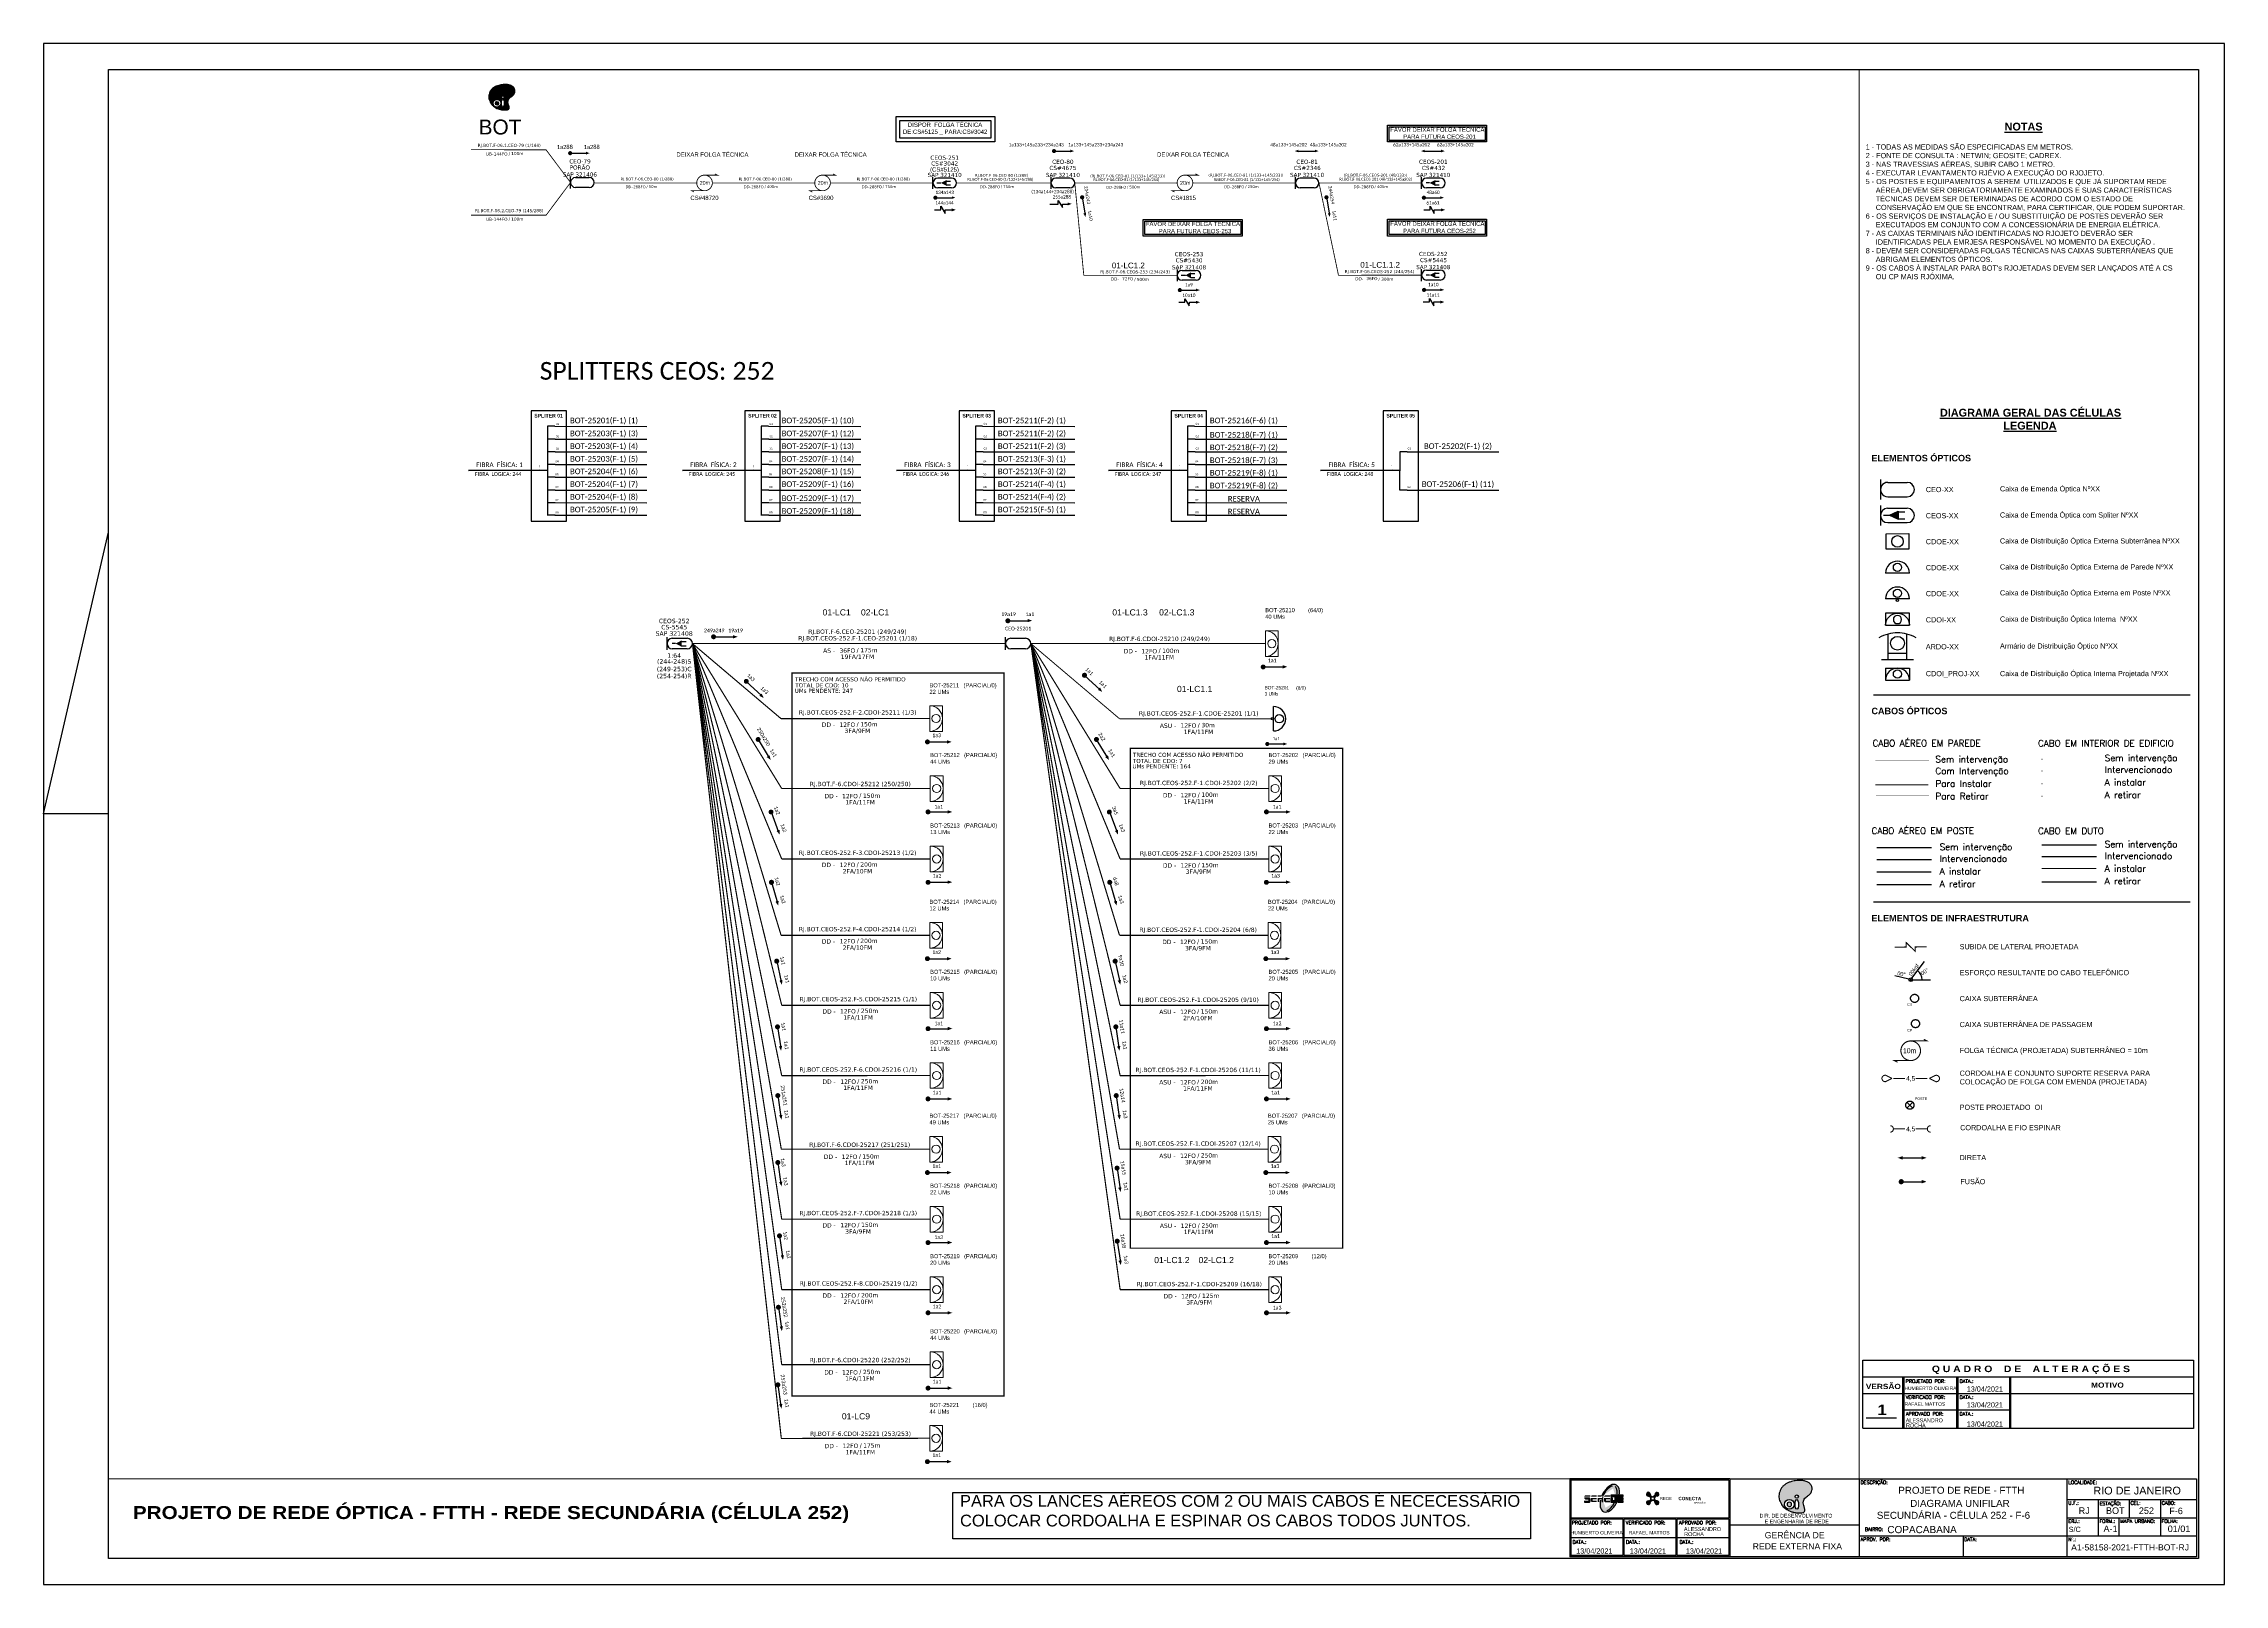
# Paper-space layout 'UN_CEOS-252' of a CAD drawing. Header units: millimetres. Extents: x 1399 to 2240, y -12 to 582.
# The model-space entities are those that its viewports show. They can reach past a viewport. Long polylines and large blocks are cut down to what shows.
import ezdxf
from ezdxf.enums import TextEntityAlignment as Align

# ---------------------------------------------------------------- set-up
doc = ezdxf.new("R2010")
doc.units = ezdxf.units.MM
doc.header["$MEASUREMENT"] = 0
for name, pattern in [('ARILSUPP', [2.98, 1.42, -0.71, 0.14, -0.71]), ('DIVIDE', [1.25, 0.5, -0.25, 0, -0.25, 0, -0.25]), ('DOT', [0.25, 0, -0.25]), ('PHANTOM2', [1.25, 0.625, -0.125, 0.125, -0.125, 0.125, -0.125])]:
    doc.linetypes.add(name, pattern=pattern)
for name, color, linetype, lineweight in [("20.0-LEGENDA DOS CDO'S", 1, 'Continuous', 0), ('20.1-CDO_INTERIOR', 1, 'Continuous', 0), ('20.2-CDO_POSTE', 1, 'Continuous', 5), ('40.1-ETIQUETAS', 1, 'Continuous', 20)]:
    doc.layers.add(name, color=color, linetype=linetype, lineweight=lineweight)
for name, color, linetype in [('20.4-CEO', 1, 'Continuous'), ('20.4-CEOS', 1, 'Continuous'), ('20.5-CABO AÉREO', 1, 'Continuous'), ('30.4-Selo', 7, 'Continuous'), ('CAP a instalar', 1, 'Continuous'), ('CD de instalação futura', 8, 'Continuous'), ('CDO_INTERIOR', 1, 'Continuous'), ('CDO_POSTE', 1, 'Continuous'), ('CEO', 1, 'Continuous'), ('CEO1', 1, 'Continuous'), ('CEOS', 1, 'Continuous'), ('label_cabos', 7, 'Continuous'), ('LC1', 3, 'Continuous'), ('SETA', 7, 'Continuous')]:
    doc.layers.add(name, color=color, linetype=linetype)
doc.styles.add('ADESK1', font='romans.shx')
doc.styles.add('ARIAL', font='arial.ttf')
doc.styles.add('HMS', font='', dxfattribs={"height": 0.17})
doc.styles.add('NORMOGRAFO', font='arial.ttf')
doc.styles.add('ROMANS', font='romans.shx')
doc.styles.add('siredit', font='verdana.ttf')
doc.styles.get('HMS').set_extended_font_data('Arial Black')
doc.linetypes.add('FENCELINE1', pattern='A,0.25,-0.1,[133,ltypeshp.shx,S=0.1,R=0,X=-0.1,Y=0],-0.1,1', length=1.45)

# ---------------------------------------------------------------- blocks, each defined once
blk = doc.blocks.new('OI')
h = blk.add_hatch(color=40)
edge = h.paths.add_edge_path()
edge.add_spline(control_points=[(4.35, -0.67), (3.92, -0.99), (3.26, -1.5), (2.81, -2.59), (2.9, -3.5), (3.06, -4.27), (3.31, -4.85), (3.37, -5.39), (3.4, -5.88), (3.2, -6.4), (2.54, -6.61), (1.65, -6.63), (0.55, -6.67), (-0.56, -6.42), (-1.61, -6.14), (-2.77, -5.61), (-3.92, -4.77), (-4.89, -3.7), (-5.34, -2.65), (-5.6, -1.94), (-5.85, -0.96), (-5.71, 0.47), (-5.1, 2.02), (-4.14, 3.02), (-3.3, 3.61), (-2.37, 4.16), (-1.36, 4.44), (-0.56, 4.7), (0.79, 4.85), (2.24, 4.97), (3.79, 4.57), (4.67, 4.21), (5.44, 3.65), (5.76, 2.99), (6.03, 2.21), (6.01, 1.46), (5.72, 0.64), (5.31, 0.08), (4.88, -0.38), (4.51, -0.55), (4.35, -0.67)], knot_values=[0, 0, 0, 0, 1.60434, 2.417191, 3.427595, 4.282808, 4.776746, 5.304182, 5.888771, 6.258406, 6.858137, 7.79129, 8.986195, 10.124242, 11.187857, 12.242908, 13.953784, 15.414161, 16.515391, 17.349188, 17.675853, 19.552021, 21.515531, 22.568638, 23.63245, 24.621084, 25.782718, 26.745347, 27.142653, 29.870543, 31.004649, 31.921532, 32.709589, 33.801391, 34.042471, 35.192333, 35.971461, 36.628871, 37.254359, 37.836911, 37.836911, 37.836911, 37.836911], degree=3, periodic=0)
h.paths.add_polyline_path([(1.13, -0.87, -1), (-0.04, -0.87, -1)], flags=16)
edge = h.paths.add_edge_path(flags=16)
edge.add_ellipse((0.56, -3.59), major_axis=(-0.02, 1.71), ratio=0.361305, start_angle=0, end_angle=360)
h.paths.add_polyline_path([(-0.36, -3.62, -1), (-3.8, -3.62, -1)], flags=16)
edge = h.paths.add_edge_path(flags=0)
edge.add_ellipse((-2.08, -3.62), major_axis=(0, 0.885), ratio=0.758294, start_angle=0, end_angle=360)
at = {"color": 40}
for centre, radius in [((-2.08, -3.62), 1.72), ((0.54, -0.87), 0.587)]:
    blk.add_circle(centre, radius, dxfattribs=at)
blk.add_ellipse((-2.08, -3.62), major_axis=(0, 0.885), ratio=0.758294, start_param=-3.141592653589791, end_param=3.141592653589791, dxfattribs=at)
blk.add_ellipse((0.56, -3.59), major_axis=(-0.02, 1.71), ratio=0.361305, dxfattribs=at)
at = {"color": 40, "start_tangent": (-0.800898, -0.598801), "end_tangent": (-0.800898, -0.598801)}
blk.add_spline([(4.35, -0.67), (3.2, -1.78), (2.9, -2.54), (2.92, -3.55), (3.12, -4.38), (3.28, -4.85), (3.37, -5.37), (3.35, -5.95), (3.2, -6.29), (2.66, -6.55), (1.73, -6.63), (0.54, -6.62), (-0.58, -6.41), (-1.6, -6.11), (-2.56, -5.67), (-3.95, -4.67), (-4.89, -3.56), (-5.37, -2.56), (-5.64, -1.78), (-5.72, -1.46), (-5.63, 0.42), (-4.84, 2.22), (-4.13, 2.99), (-3.27, 3.62), (-2.4, 4.09), (-1.3, 4.47), (-0.37, 4.72), (0.02, 4.77), (2.75, 4.8), (3.85, 4.53), (4.69, 4.16), (5.31, 3.68), (5.85, 2.73), (5.93, 2.5), (5.94, 1.35), (5.67, 0.62), (5.29, 0.08), (4.84, -0.36), (4.35, -0.67)], degree=3, dxfattribs=at)
blk = doc.blocks.new('PDO_PRD')
at = {"color": 1}
blk.add_line((2.5, 0), (-2.5, 0), dxfattribs=at)
blk.add_circle((0, 1.19), 0.862, dxfattribs=at)
blk.add_arc((0, 0), 2.5, 0, 180, dxfattribs=at)
blk = doc.blocks.new('PDO_PST')
at = {"color": 0}
blk.add_line((2.5, 0), (-2.5, 0), dxfattribs=at)
for centre, radius in [((0, 1.19), 0.862), ((0, -0.25), 0.25)]:
    blk.add_circle(centre, radius, dxfattribs=at)
blk.add_arc((0, 0), 2.5, 0, 180, dxfattribs=at)
blk = doc.blocks.new('PDO_EDF')
at = {"color": 1}
for p, q in [((-2.5, 0), (-2.5, 2.5)), ((-2.5, 2.5), (2.5, 2.5)), ((2.5, 0), (-2.5, 0)), ((2.5, 2.5), (2.5, 0))]:
    blk.add_line(p, q, dxfattribs=at)
blk.add_circle((0, 1.19), 0.862, dxfattribs=at)
blk.add_arc((0, 0), 2.5, 0, 180, dxfattribs=at)
blk = doc.blocks.new('PDO_CVP')
at = {"color": 1}
blk.add_lwpolyline([(0, 1.62), (0, -1.62), (-4.72, -1.63), (-4.73, 1.61)], close=True, dxfattribs=at)
blk.add_circle((-2.36, -0.01), 1.21, dxfattribs=at)
blk = doc.blocks.new('A$C78986DF3')
at = {"layer": 'CEOS'}
blk.add_hatch(color=1, dxfattribs=at).paths.add_polyline_path([(0.0118, 0.23968), (0.00838, 0.23812), (0.0118, 0.23657)])
for p, q in [((0.0023, 0.1689), (0.12444, 0.1689)), ((0.0023, 0.08904), (0.12444, 0.08904))]:
    blk.add_line(p, q)
at = {"linetype": 'DOT', "ltscale": 0.1}
blk.add_line((0.06717, 0.14411), (0.08827, 0.14411), dxfattribs=at)
at = {"color": 5, "linetype": 'DOT', "ltscale": 0.1}
blk.add_line((0.06717, 0.13958), (0.08827, 0.13958), dxfattribs=at)
at = {"color": 1, "linetype": 'DOT', "ltscale": 0.1}
blk.add_line((0.06717, 0.13473), (0.08827, 0.13473), dxfattribs=at)
at = {"color": 3, "linetype": 'DOT', "ltscale": 0.1}
blk.add_line((0.06717, 0.12987), (0.08827, 0.12987), dxfattribs=at)
at = {"linetype": 'FENCELINE1', "ltscale": 0.05}
blk.add_line((0.00351, 0.10999), (0.02462, 0.10999), dxfattribs=at)
at = {"ltscale": 0.001}
blk.add_line((0.06717, 0.11107), (0.08827, 0.11107), dxfattribs=at)
at = {"color": 5, "linetype": 'FENCELINE1', "ltscale": 0.05}
blk.add_line((0.00351, 0.10546), (0.02462, 0.10546), dxfattribs=at)
at = {"color": 5, "ltscale": 0.001}
blk.add_line((0.06717, 0.10654), (0.08827, 0.10654), dxfattribs=at)
at = {"color": 3, "linetype": 'FENCELINE1', "ltscale": 0.05}
blk.add_line((0.00351, 0.09575), (0.02462, 0.09575), dxfattribs=at)
at = {"color": 3, "ltscale": 0.001}
blk.add_line((0.06717, 0.09683), (0.08827, 0.09683), dxfattribs=at)
at = {"color": 1}
for p, q in [((0.01591, 0.05924), (0.01044, 0.06051)), ((0.0161, 0.05958), (0.01712, 0.05857)), ((0.01711, 0.05958), (0.01611, 0.05857)), ((0.01732, 0.05907), (0.02421, 0.05907))]:
    blk.add_line(p, q, dxfattribs=at)
at = {"color": 1, "lineweight": -2}
blk.add_line((0.01704, 0.05964), (0.02188, 0.06604), dxfattribs=at)
at = {"color": 0, "linetype": 'DIVIDE', "ltscale": 0.05, "const_width": 0.00008}
blk.add_lwpolyline([(0.02365, 0.14357), (0.00301, 0.14357)], dxfattribs=at)
at = {"color": 5, "linetype": 'DIVIDE', "ltscale": 0.05, "const_width": 0.00008}
blk.add_lwpolyline([(0.02385, 0.13901), (0.00301, 0.13901)], dxfattribs=at)
at = {"color": 1, "linetype": 'DIVIDE', "ltscale": 0.05, "const_width": 0.0004}
blk.add_lwpolyline([(0.02345, 0.13425), (0.00301, 0.13425)], dxfattribs=at)
at = {"color": 3, "linetype": 'DIVIDE', "ltscale": 0.05, "const_width": 0.00008}
blk.add_lwpolyline([(0.0032, 0.13009), (0.02365, 0.13009)], dxfattribs=at)
at = {"color": 1, "linetype": 'Continuous', "lineweight": 40, "ltscale": 0.001, "const_width": 0.0004}
blk.add_lwpolyline([(0.06706, 0.10196), (0.08817, 0.10196)], dxfattribs=at)
at = {"color": 1, "linetype": 'FENCELINE1', "ltscale": 0.05, "const_width": 0.0005}
blk.add_lwpolyline([(0.00351, 0.10061), (0.02462, 0.10061)], dxfattribs=at)
at = {"color": 5, "linetype": 'DIVIDE', "const_width": 0.0004}
blk.add_lwpolyline([(0.02278, 0.07173), (0.01838, 0.07168), (0.01838, 0.06996), (0.01484, 0.07341), (0.01484, 0.07168), (0.01044, 0.07163)], dxfattribs=at)
at = {"color": 1, "const_width": 0.00042}
blk.add_lwpolyline([(0.01661, 0.03546, 1.000012), (0.01661, 0.0279, 0.999978)], format="xyb", close=True, dxfattribs=at)
at = {"color": 1, "const_width": 0.000394}
for points in [[(0.01661, 0.03546), (0.02291, 0.03546), (0.02165, 0.03609)], [(0.01661, 0.0279), (0.01031, 0.0279), (0.01157, 0.02727)]]:
    blk.add_lwpolyline(points, dxfattribs=at)
at = {"const_width": 0.0004}
for points in [[(0.00939, 0.021), (0.00701, 0.02221, 1.175638), (0.0069, 0.01977), (0.00939, 0.021)], [(0.02383, 0.02102), (0.02631, 0.01976, 1.175638), (0.02622, 0.0222), (0.02383, 0.02102)], [(0.0087, 0.00277, -1), (0.0087, 0.0003)], [(0.02425, 0.00278, 1), (0.02425, 0.00031)]]:
    blk.add_lwpolyline(points, format="xyb", dxfattribs=at)
for points in [[(0.00996, 0.021), (0.01446, 0.021)], [(0.01854, 0.02101), (0.02304, 0.02101)], [(0.00996, 0.00153), (0.01446, 0.00153)], [(0.01854, 0.00155), (0.02304, 0.00155)]]:
    blk.add_lwpolyline(points, dxfattribs=at)
at = {"color": 1, "linetype": 'PHANTOM2'}
for points in [[(0.0174, 0.01181), (0.01518, 0.0096)], [(0.0174, 0.0096), (0.01518, 0.01181)]]:
    blk.add_lwpolyline(points, dxfattribs=at)
at = {"color": 1}
blk.add_circle((0.01661, 0.05907), 0.000714, dxfattribs=at)
at = {"color": 5, "linetype": 'PHANTOM2'}
for centre in [(0.01811, 0.05187), (0.01846, 0.04212)]:
    blk.add_circle(centre, 0.00157, dxfattribs=at)
at = {"color": 1, "linetype": 'PHANTOM2'}
blk.add_circle((0.01629, 0.01071), 0.00157, dxfattribs=at)
at = {"color": 7, "lineweight": -2}
blk.add_arc((0.01661, 0.05908), 0.00441, 359.96377, 52.87661, dxfattribs=at)
at = {"layer": 'CDO_INTERIOR', "color": 8}
for p, q in [((0.0069, 0.1792), (0.0161, 0.1792)), ((0.0069, 0.1792), (0.0069, 0.1746)), ((0.0161, 0.1792), (0.0161, 0.1746)), ((0.0069, 0.1746), (0.0161, 0.1746))]:
    blk.add_line(p, q, dxfattribs=at)
blk.add_circle((0.0115, 0.1769), 0.00159, dxfattribs=at)
blk.add_arc((0.0115, 0.1746), 0.0046, 0.02759, 180.02759, dxfattribs=at)
at = {"layer": 'CEO', "color": 1}
for p, q in [((0.00497, 0.25191), (0.00496, 0.24417)), ((0.00773, 0.2508), (0.01527, 0.25079)), ((0.00773, 0.24527), (0.01527, 0.24527))]:
    blk.add_line(p, q, dxfattribs=at)
at = {"layer": 'CEO', "color": 1, "linetype": 'Continuous'}
for p, q in [((0.00792, 0.18502), (0.00792, 0.19235)), ((0.00792, 0.18257), (0.00792, 0.18502)), ((0.00792, 0.18502), (0.0115, 0.18502)), ((0.0115, 0.18502), (0.01509, 0.18502)), ((0.01509, 0.18502), (0.01509, 0.19235)), ((0.01509, 0.18257), (0.01509, 0.18502)), ((0.00536, 0.18257), (0.00792, 0.18257)), ((0.00792, 0.18257), (0.0115, 0.18257)), ((0.0115, 0.18257), (0.01509, 0.18257)), ((0.01509, 0.18257), (0.01765, 0.18257))]:
    blk.add_line(p, q, dxfattribs=at)
at = {"layer": 'CEO', "color": 1}
blk.add_circle((0.0115, 0.18878), 0.00267, dxfattribs=at)
for centre, start, end in [((0.00773, 0.24804), 89.95782, 269.95782), ((0.01527, 0.24803), 269.95782, 89.95782)]:
    blk.add_arc(centre, 0.00276, start, end, dxfattribs=at)
at = {"layer": 'CEO', "color": 1, "linetype": 'Continuous'}
for start, end in [(104.36291, 119.75415), (90, 104.36251), (75.63749, 90), (60.24585, 75.63709)]:
    blk.add_arc((0.0115, 0.17836), 0.01444, start, end, dxfattribs=at)
at = {"layer": 'CEOS', "color": 1}
for p, q in [((0.00496, 0.24191), (0.00497, 0.23417)), ((0.00617, 0.23811), (0.00838, 0.23812)), ((0.00772, 0.24081), (0.01526, 0.24082)), ((0.00774, 0.23528), (0.01528, 0.23529))]:
    blk.add_line(p, q, dxfattribs=at)
for points in [[(0.00838, 0.23812), (0.0118, 0.23968)], [(0.00838, 0.23812), (0.0118, 0.23657)], [(0.0118, 0.23968), (0.0118, 0.23657)], [(0.0118, 0.23946), (0.01439, 0.23947)], [(0.0118, 0.23679), (0.0144, 0.2368)]]:
    blk.add_lwpolyline(points, dxfattribs=at)
for centre, start, end in [((0.00773, 0.23804), 90.12295, 270.12295), ((0.01527, 0.23806), 270.12295, 90.12295)]:
    blk.add_arc(centre, 0.00276, start, end, dxfattribs=at)
at = {"layer": 'CDO_INTERIOR', "color": 1, "xscale": -0.0018431999999997, "yscale": 0.0018431999999997, "zscale": 0.0018431999999997}
blk.add_blockref('PDO_EDF', (0.0115, 0.19573), dxfattribs=at)
at = {"layer": 'CDO_POSTE', "color": 1, "xscale": 0.0018431999999997, "yscale": 0.0018431999999997, "zscale": 0.0018431999999997}
for name, p in [('PDO_PRD', (0.0115, 0.21585)), ('PDO_PST', (0.0115, 0.20585))]:
    blk.add_blockref(name, p, dxfattribs=at)
at = {"layer": 'CEO1', "color": 1, "xscale": 0.0018431999999997, "yscale": 0.0018431999999997, "zscale": 0.0018431999999997}
blk.add_blockref('PDO_CVP', (0.01586, 0.22806), dxfattribs=at)
at = {"color": 7, "lineweight": -2, "style": 'NORMOGRAFO'}
for s, rotation, p in [('00°', 348.19171, (0.01135, 0.0609, 0.10822)), ('00kgf', 52.99999, (0.01684, 0.06038, 0.10822)), ('00°', 32.49215, (0.02103, 0.06067, 0.10822))]:
    blk.add_text(s, height=0.0015, rotation=rotation, dxfattribs=at).set_placement(p)
at = {"color": 5, "style": 'ARIAL'}
for s, p in [('CS', (0.01526, 0.04902)), ('CP', (0.01526, 0.03902))]:
    blk.add_text(s, height=0.001, dxfattribs=at).set_placement(p)
at = {"color": 1}
blk.add_text('10m', height=0.00189, dxfattribs=at).set_placement((0.01364, 0.03074))
at = {"style": 'ARIAL'}
for p in [(0.01661, 0.021), (0.01661, 0.00154)]:
    blk.add_text('4,5', height=0.0018, dxfattribs=at).set_placement(p, align=Align.MIDDLE_CENTER)
at = {"color": 1, "style": 'ARIAL'}
blk.add_text('POSTE', height=0.001, dxfattribs=at).set_placement((0.01825, 0.01272))
at = {"linetype": 'ByBlock', "style": 'ARIAL'}
for s, insert, char_height, width, attachment_point in [('{\\fArial|b1|i0|c0|p34;\\H1.5x;\\L                       DIAGRAMA GERAL DAS CÉLULAS\\P                                            LEGENDA}', (0.00111, 0.27919), 0.002, 0.1232013, 1), ('{\\fArial|b1|i0|c0|p34;ELEMENTOS ÓPTICOS}', (0.00147, 0.26142), 0.0025, 0.1232013, 1), ('CEO-XX', (0.02244, 0.24803), 0.002, 0.0732268, 4), ('Caixa de Emenda Óptica NºXX', (0.05103, 0.24803), 0.002, 0.0732268, 4), ('CEOS-XX', (0.02244, 0.23795), 0.002, 0.0732268, 4), ('Caixa de Emenda Óptica com Spliter NºXX', (0.05103, 0.23795), 0.002, 0.0732268, 4), ('CDOE-XX', (0.02244, 0.22794), 0.002, 0.086699, 4), ('Caixa de Distribuição Óptica Externa Subterrânea NºXX', (0.05103, 0.22794), 0.002, 0.086699, 4), ('CDOE-XX', (0.02244, 0.21792), 0.002, 0.0806851, 4), ('Caixa de Distribuição Óptica Externa de Parede NºXX', (0.05103, 0.21792), 0.002, 0.0806851, 4), ('CDOE-XX', (0.02244, 0.20792), 0.002, 0.0732268, 4), ('Caixa de Distribuição Óptica Externa em Poste NºXX', (0.05103, 0.20792), 0.002, 0.0732268, 4), ('CDOI-XX', (0.02244, 0.19781), 0.002, 0.0732268, 4), ('Caixa de Distribuição Óptica Interna  NºXX', (0.05103, 0.19781), 0.002, 0.0732268, 4), ('ARDO-XX', (0.02244, 0.18743), 0.002, 0.0732268, 4), ('Armário de Distribuição Óptico NºXX', (0.05103, 0.18743), 0.002, 0.0732268, 4), ('CDOI_PROJ-XX', (0.02244, 0.17679), 0.002, 0.0793824, 4), ('Caixa de Distribuição Óptica Interna Projetada NºXX', (0.05103, 0.17679), 0.002, 0.0793824, 4), ('{\\fArial|b1|i0|c0|p34;CABOS ÓPTICOS}', (0.00147, 0.16392), 0.0025, 0.1232013, 1), ('{\\fArial|b1|i0|c0|p34;ELEMENTOS DE INFRAESTRUTURA}', (0.00147, 0.08406), 0.0025, 0.1232013, 1), ('SUBIDA DE LATERAL PROJETADA', (0.03549, 0.0728), 0.002, 0.0732268, 1), ('ESFORÇO RESULTANTE DO CABO TELEFÔNICO ', (0.03549, 0.0628), 0.002, 0.0732268, 1), ('CAIXA SUBTERRÂNEA', (0.03549, 0.0528), 0.002, 0.0732268, 1), ('CAIXA SUBTERRÂNEA DE PASSAGEM', (0.03549, 0.0428), 0.002, 0.0732268, 1), ('FOLGA TÉCNICA (PROJETADA) SUBTERRÂNEO = 10m', (0.03549, 0.0328), 0.002, 0.0919522, 1), ('CORDOALHA E CONJUNTO SUPORTE RESERVA PARA\\PCOLOCAÇÃO DE FOLGA COM EMENDA (PROJETADA)', (0.03549, 0.02403), 0.002, 0.0919522, 1), ('POSTE PROJETADO  OI', (0.03549, 0.0109), 0.002, 0.0732268, 1), ('CORDOALHA E FIO ESPINAR', (0.03567, 0.00303), 0.002, 0.0919522, 1)]:
    blk.add_mtext(s, dxfattribs=dict(at, insert=insert, char_height=char_height, width=width, attachment_point=attachment_point))
at = {"char_height": 0.002489, "attachment_point": 1, "style": 'ADESK1'}
for s, insert, width in [('CABO AÉREO EM PAREDE', (0.0019, 0.15149), 0.0551807), ('CABO EM INTERIOR DE EDIFICIO', (0.06569, 0.15146), 0.0653294), ('Sem intervenção', (0.02613, 0.14532), 0.0551807), ('Sem intervenção', (0.09142, 0.1458), 0.0551807), ('Com Intervenção', (0.02613, 0.14079), 0.0551807), ('Para Instalar', (0.02613, 0.13593), 0.0551807), ('A instalar', (0.09142, 0.13642), 0.0551807), ('Intervencionado', (0.09142, 0.14127), 0.0551807), ('Para Retirar', (0.02613, 0.13108), 0.0551807), ('A retirar', (0.09142, 0.13156), 0.0551807), ('CABO AÉREO EM POSTE', (0.00153, 0.11774), 0.0551807), ('Sem intervenção', (0.02777, 0.11152), 0.0551807), ('CABO EM DUTO', (0.06569, 0.11768), 0.0551807), ('Sem intervenção', (0.09142, 0.11258), 0.0551807), ('A instalar', (0.02777, 0.10213), 0.0551807), ('Intervencionado', (0.02777, 0.10699), 0.0551807), ('A instalar', (0.09142, 0.1032), 0.0551807), ('Intervencionado', (0.09142, 0.10805), 0.0551807), ('A retirar', (0.02777, 0.09728), 0.0551807), ('A retirar', (0.09142, 0.09834), 0.0551807)]:
    blk.add_mtext(s, dxfattribs=dict(at, insert=insert, width=width))
blk = doc.blocks.new('LOGOTIPO REDE CONECTA')
h = blk.add_hatch(color=40)
h.dxf.hatch_style = 1
h.paths.add_polyline_path([(2086.7, 1517.1), (2086.3, 1517.1, 0.924122), (2086.5, 1514, -0.371445), (2088.6, 1512.1, -0.414214), (2090, 1513.5, -0.416703), (2088, 1515.6, 0.373404)])
h.paths.add_polyline_path([(2095, 1515.4), (2095, 1515.7, 0.929009), (2092, 1515.6, -0.416703), (2090, 1513.5, -0.414214), (2091.4, 1512, -0.371445), (2093.5, 1514, 0.373557)])
h.paths.add_polyline_path([(2093.5, 1510.1, -0.416703), (2091.4, 1512.1, -0.414214), (2090, 1510.7, -0.371445), (2092, 1508.5, 0.924122), (2095, 1508.4), (2095, 1508.8, 0.373404)])
h.paths.add_polyline_path([(2090, 1510.7, -0.414214), (2088.6, 1512, -0.416703), (2086.5, 1510.1, 0.913444), (2086.3, 1507.1), (2086.7, 1507.1, 0.364971), (2088, 1508.5, -0.371445)])
at = {"color": 40}
for points in [[(2086.5, 1514, -0.370562), (2088.6, 1512.1)], [(2088, 1515.6, 0.416703), (2090, 1513.5)], [(2092, 1515.6, -0.416703), (2090, 1513.5)], [(2093.5, 1514, 0.370562), (2091.4, 1512)], [(2086.5, 1510.1, 0.416703), (2088.6, 1512)], [(2088, 1508.5, -0.370562), (2090, 1510.7)], [(2092, 1508.5, 0.370562), (2090, 1510.7)], [(2093.5, 1510.1, -0.416703), (2091.4, 1512.1)]]:
    blk.add_lwpolyline(points, format="xyb", dxfattribs=at)
blk.add_circle((2090, 1512.1), 1.4, dxfattribs=at)
for centre, start, end in [((2086.5, 1515.6), 1.6038, 267.7221), ((2093.5, 1515.5), 271.6274, 177.7457), ((2086.5, 1508.6), 92.3533, 358.4716), ((2093.5, 1508.6), 182.2779, 88.3962)]:
    blk.add_arc(centre, 1.51, start, end, dxfattribs=at)
at = {"width": 46.358, "attachment_point": 1}
for s, insert, char_height in [('{\\fBankGothic Md BT|b0|i0|c0|p34;REDE }', (2095.9, 1513.3), 2.5), ('{\\fBankGothic Md BT|b1|i0|c0|p34; CONECTA}', (2109.7, 1513.4), 2.7)]:
    blk.add_mtext(s, dxfattribs=dict(at, insert=insert, char_height=char_height))
at = {"color": 40, "insert": (2123.2, 1509.6), "char_height": 1.5, "width": 46.358, "attachment_point": 1}
blk.add_mtext('{\\fBankGothic Md BT|b0|i0|c0|p34;operações }', dxfattribs=at)
blk = doc.blocks.new('CEOS_RP_CT_DRT')
at = {"layer": '20.4-CEOS', "color": 0}
for p, q in [((-4.54, 1.19), (-1.19, 1.19)), ((-1.19, -1.19), (-4.54, -1.19))]:
    blk.add_line(p, q, dxfattribs=at)
for points in [[(-5.73, -1.43), (-5.73, 1.44)], [(-3.79, 0), (-4.59, 0)], [(-2.47, 0.48), (-1.45, 0.48)], [(-2.47, -0.52), (-1.45, -0.52)]]:
    blk.add_lwpolyline(points, dxfattribs=at)
blk.add_lwpolyline([(-3.79, 0, 0, 1.47, 0), (-2.41, 0, 1.47, 1.47, 0)], format="xyseb", dxfattribs=at)
for centre, start, end in [((-4.54, 0), 90, 270), ((-1.19, 0), 270, 90)]:
    blk.add_arc(centre, 1.19, start, end, dxfattribs=at)
at = {"layer": '20.4-CEOS', "color": 7, "style": 'siredit'}
for tag, p in [('Nº_DA_CEOS', (-2.86, 5.6)), ('LOCAL', (-2.86, 4.24)), ('SAP', (-2.86, 2.78)), ('RACIO_SPLITAGEM', (-2.86, -1.88)), ('FIBRAS_SPLITTER', (-2.86, -3.58)), ('RESERVA_FINAIS', (-2.86, -6.39)), ('FIBRAS_TOP_C', (-2.86, -5.08))]:
    blk.add_attdef(tag, text='', height=1.01, dxfattribs=at).set_placement(p, align=Align.TOP_CENTER)
blk = doc.blocks.new('CDOI_INT')
at = {"layer": '20.1-CDO_INTERIOR', "color": 0, "lineweight": 18}
blk.add_lwpolyline([(4.25, -4.25), (4.25, 4.25), (0, 4.25), (0, -4.25)], close=True, dxfattribs=at)
blk.add_circle((2.12, 0), 1.36, dxfattribs=at)
blk.add_arc((0, 0), 4.25, 270, 90, dxfattribs=at)
at = {"layer": "20.0-LEGENDA DOS CDO'S", "color": 0, "style": 'ARIAL'}
for tag, p in [('SAP', (-0.08, 6.23)), ('CDO_N', (-0.08, 10.38)), ('SURVEY', (-0.08, 8.2)), ('SPLITER_1', (21.18, 10.38)), ('SPLITER_2', (21.19, 8.68)), ('1:XX', (5.94, -2.22)), ('UMS', (5.94, -4.24))]:
    blk.add_attdef(tag, p, '', height=1.36, dxfattribs=at)
blk.add_attdef('FIBRAS_UTILIZADAS', text='', height=1.36, dxfattribs=at).set_placement((15.34, 10.38), align=Align.CENTER)
blk = doc.blocks.new('CDOE POSTE_')
at = {"color": 1}
blk.add_line((12.9, -5.5), (-2.4, -5.5), dxfattribs=at)
for centre, radius in [((5.3, -1.9), 2.64), ((5.3, -6.2), 0.708)]:
    blk.add_circle(centre, radius, dxfattribs=at)
blk.add_arc((5.3, -5.5), 7.65, 0, 180, dxfattribs=at)
blk = doc.blocks.new('CDOE-TEXTO PADRÃO')
at = {"layer": "20.0-LEGENDA DOS CDO'S", "color": 0, "style": 'ARIAL'}
for tag, p in [('CDO_N', (0.5, 7.4)), ('CORDOALHA', (0.5, 4.3)), ('SAP', (0.5, 1.7)), ('SPLITER_1', (0.6, -0.9)), ('SPLITER_2', (0.6, -3.5)), ('(XX-XX_F)S', (0.5, -8.3)), ('(XX-XX_L)S', (0.5, -10.8)), ('UMS', (0.5, -13.1))]:
    blk.add_attdef(tag, p, '', height=1.7, rotation=0.118, dxfattribs=at)
blk.add_attdef('FIBRAS_UTILIZADAS', text='', height=1.7, rotation=0.118, dxfattribs=at).set_placement((19.8, 7.4), align=Align.CENTER)
blk = doc.blocks.new('A$C4AE13D6C')
at = {"layer": '20.4-CEOS', "color": 1}
for p, q in [((2.6, 5.7), (9.8, 5.7)), ((9.8, 0.5), (2.6, 0.5))]:
    blk.add_line(p, q, dxfattribs=at)
blk.add_lwpolyline([(0, 0), (0, 6.2)], dxfattribs=at)
for centre, start, end in [((2.6, 3.1), 90, 270), ((9.8, 3.1), 270, 90)]:
    blk.add_arc(centre, 2.58, start, end, dxfattribs=at)
blk = doc.blocks.new('ETIQUETA_RS5F')
at = {"layer": '40.1-ETIQUETAS', "color": 0, "style": 'siredit'}
blk.add_text('/', height=1.5, dxfattribs=at).set_placement((1.55, -1.95), align=Align.MIDDLE_RIGHT)
for tag, p in [('ETIQUETA_R_SECUNDARIA', (1.18, 2.1)), ('ETIQUETA_R_PRIMARIA', (1.18, 4.1)), ('F_ATIVAS/F_MORTAS', (1.11, -4.24))]:
    blk.add_attdef(tag, text='', height=1.5, dxfattribs=at).set_placement(p, align=Align.MIDDLE_CENTER)
for tag, p in [('TIPO_CABO', (-6.62, -2.12)), ('CAP_CABO', (0.37, -2.09))]:
    blk.add_attdef(tag, text='', height=1.5, dxfattribs=at).set_placement(p, align=Align.MIDDLE_RIGHT)
for tag, p in [('FUSÃO_1', (0.82, -8.39)), ('FUSÃO_2', (0.82, -10.6)), ('FUSÃO_3', (0.82, -12.93)), ('FUSÃO_4', (0.82, -15.14)), ('FUSÃO_5', (0.82, -17.16))]:
    blk.add_attdef(tag, text='', height=1.5, dxfattribs=at).set_placement(p, align=Align.CENTER)
blk.add_attdef('METROS', text='', height=1.5, dxfattribs=at).set_placement((2.11, -1.95), align=Align.MIDDLE_LEFT)

msp = doc.modelspace()

# ---------------------------------------------------------------- linework, layer by layer
at = {"color": 7, "linetype": 'Continuous'}
for p, q in [((8788.3, -2139.8), (8788.3, -2183.3)), ((8791.8, -2139.8), (8788.3, -2139.8)), ((8792, -2146.1), (8788.4, -2146.1)), ((8892.4, -2139.8), (8892.4, -2183.3)), ((8895.9, -2139.8), (8892.4, -2139.8)), ((8896.1, -2146.1), (8892.6, -2146.1)), ((8996.8, -2139.8), (8996.8, -2183.3)), ((9000.3, -2139.8), (8996.8, -2139.8)), ((9000.5, -2146.1), (8996.9, -2146.1)), ((9100.1, -2139.8), (9100.1, -2183.3)), ((9103.6, -2139.8), (9100.1, -2139.8)), ((9103.8, -2146.1), (9100.3, -2146.1)), ((8792, -2152.3), (8788.4, -2152.3)), ((8896.1, -2152.3), (8892.6, -2152.3)), ((9000.5, -2152.3), (8996.9, -2152.3)), ((9103.8, -2152.3), (9100.3, -2152.3)), ((9203.6, -2152.3), (9203.4, -2170.9)), ((9207.1, -2152.3), (9203.6, -2152.3)), ((8784.6, -2161.3), (8788.2, -2161.3)), ((8792, -2158.5), (8788.4, -2158.5)), ((8792, -2164.7), (8788.4, -2164.7)), ((8888.8, -2161.3), (8892.4, -2161.3)), ((8896.1, -2158.5), (8892.6, -2158.5)), ((8896.1, -2164.7), (8892.6, -2164.7)), ((8993.1, -2161.3), (8996.8, -2161.3)), ((9000.5, -2158.5), (8996.9, -2158.5)), ((9000.5, -2164.7), (8996.9, -2164.7)), ((9096.4, -2161.3), (9100.1, -2161.3)), ((9103.8, -2158.5), (9100.3, -2158.5)), ((9103.8, -2164.7), (9100.3, -2164.7)), ((9199.8, -2161.3), (9203.4, -2161.3)), ((8792, -2170.9), (8788.4, -2170.9)), ((8792, -2177.1), (8788.4, -2177.1)), ((8896.1, -2170.9), (8892.6, -2170.9)), ((8896.1, -2177.1), (8892.6, -2177.1)), ((9000.5, -2170.9), (8996.9, -2170.9)), ((9000.5, -2177.1), (8996.9, -2177.1)), ((9103.8, -2170.9), (9100.3, -2170.9)), ((9103.8, -2177.1), (9100.3, -2177.1)), ((9207.1, -2170.9), (9203.6, -2170.9)), ((8792, -2183.2), (8788.4, -2183.2)), ((8896.1, -2183.2), (8892.6, -2183.2)), ((9000.5, -2183.2), (8996.9, -2183.2)), ((9103.8, -2183.2), (9100.3, -2183.2))]:
    msp.add_line(p, q, dxfattribs=at)
at = {"color": 10, "linetype": 'Continuous'}
for p, q in [((8791.8, -2139.8), (8836.7, -2139.9)), ((8792, -2146.1), (8836.7, -2146.1)), ((8895.9, -2139.8), (8940.9, -2139.9)), ((8896.1, -2146.1), (8940.9, -2146.1)), ((9000.3, -2139.8), (9045.2, -2139.9)), ((9000.5, -2146.1), (9045.2, -2146.1)), ((9103.6, -2139.8), (9148.5, -2139.9)), ((9103.8, -2146.1), (9148.5, -2146.1)), ((8792, -2152.3), (8836.7, -2152.3)), ((8896.1, -2152.3), (8940.9, -2152.3)), ((9000.5, -2152.3), (9045.2, -2152.3)), ((9103.8, -2152.3), (9148.5, -2152.3)), ((9207.1, -2152.3), (9251.9, -2152.3)), ((8792, -2158.5), (8836.7, -2158.5)), ((8792, -2164.7), (8836.7, -2164.7)), ((8896.1, -2158.5), (8940.9, -2158.5)), ((8896.1, -2164.7), (8940.9, -2164.7)), ((9000.5, -2158.5), (9045.2, -2158.5)), ((9000.5, -2164.7), (9045.2, -2164.7)), ((9103.8, -2158.5), (9148.5, -2158.5)), ((9103.8, -2164.7), (9148.5, -2164.7)), ((8792, -2170.9), (8836.7, -2170.9)), ((8792, -2177), (8836.7, -2177.1)), ((8896.1, -2170.9), (8940.9, -2170.9)), ((8896.1, -2177), (8940.9, -2177.1)), ((9000.5, -2170.9), (9045.2, -2170.9)), ((9000.5, -2177), (9045.2, -2177.1)), ((9103.8, -2170.9), (9148.5, -2170.9)), ((9103.8, -2177), (9148.5, -2177.1)), ((9207.1, -2170.9), (9251.9, -2170.9)), ((8791.9, -2183.2), (8836.7, -2183.2)), ((8896.1, -2183.2), (8940.9, -2183.2)), ((9000.5, -2183.2), (9045.2, -2183.2)), ((9103.8, -2183.2), (9148.5, -2183.2))]:
    msp.add_line(p, q, dxfattribs=at)
at = {"color": 1, "linetype": 'Continuous', "lineweight": 60}
for p, q in [((8784.6, -2161.3), (8749.8, -2161.4)), ((8888.8, -2161.3), (8854, -2161.4)), ((8993.1, -2161.3), (8958.3, -2161.4)), ((9096.4, -2161.3), (9061.6, -2161.4)), ((9199.8, -2161.3), (9165, -2161.4))]:
    msp.add_line(p, q, dxfattribs=at)
at = {"color": 1}
for points in [[(8958.1, -1989), (9006.2, -1989), (9006.2, -2001.3), (8958.1, -2001.3)], [(8960, -1990.9), (9004.3, -1990.9), (9004.3, -1999.5), (8960, -1999.5)]]:
    msp.add_lwpolyline(points, close=True, dxfattribs=at)
at = {"color": 5, "ltscale": 9e-07}
for points in [[(9197.6, -1993.1), (9245.9, -1993.1), (9245.9, -2001.3), (9197.6, -2001.3)], [(9198.4, -1993.9), (9245.1, -1993.9), (9245.1, -2000.6), (9198.4, -2000.6)]]:
    msp.add_lwpolyline(points, close=True, dxfattribs=at)
at = {"color": 0, "const_width": 1}
for points in [[(8798.8, -2006.8, 1), (8799.8, -2006.8, 1)], [(9034.6, -2005.8, 1), (9035.6, -2005.8, 1)], [(9048.7, -2027.8, 1), (9048.9, -2028.8, 1)], [(9167.8, -2027.8, 1), (9167.9, -2028.8, 1)]]:
    msp.add_lwpolyline(points, format="xyb", close=True, dxfattribs=at)
at = {"color": 0}
for points in [[(9035.1, -2005.8), (9043.1, -2005.8)], [(9154.2, -2005.8), (9162.2, -2005.8)], [(9037.1, -2031.6), (9037.1, -2029.8), (9039.2, -2033.3), (9039.2, -2031.6)]]:
    msp.add_lwpolyline(points, dxfattribs=at)
at = {"color": 7}
for points in [[(9215.7, -2005.8), (9223.7, -2005.8)], [(8977.3, -2028.5), (8985.3, -2028.5)], [(9215.3, -2028.5), (9223.3, -2028.5)], [(8979.9, -2034.4), (8979.9, -2032.6), (8982, -2036.2), (8982, -2034.4)], [(9218.3, -2034.4), (9218.3, -2032.6), (9220.4, -2036.2), (9220.4, -2034.4)], [(9096.4, -2073.5), (9104.3, -2073.5)], [(9098.9, -2079.4), (9098.9, -2077.7), (9101, -2081.2), (9101.1, -2079.4)], [(9215.4, -2073.4), (9223.4, -2073.4)], [(9218, -2079.3), (9218, -2077.6), (9220.1, -2081.1), (9220.1, -2079.3)]]:
    msp.add_lwpolyline(points, dxfattribs=at)
at = {"color": 5, "const_width": 0.42}
for points in [[(8864.8, -2017.5, 1.000012), (8864.8, -2025.1, 0.999978)], [(8922.3, -2017.5, 1.000012), (8922.3, -2025.1, 0.999978)], [(9098.9, -2017.5, 1.000012), (9098.9, -2025.1, 0.999978)]]:
    msp.add_lwpolyline(points, format="xyb", close=True, dxfattribs=at)
at = {"color": 5, "const_width": 0.394}
for points in [[(8864.8, -2017.5), (8871.1, -2017.5), (8869.8, -2016.9)], [(8922.3, -2017.5), (8928.6, -2017.5), (8927.4, -2016.9)], [(9098.9, -2017.5), (9105.2, -2017.5), (9104, -2016.9)], [(8864.8, -2025.1), (8858.5, -2025.1), (8859.7, -2025.7)], [(8922.3, -2025.1), (8916, -2025.1), (8917.3, -2025.7)], [(9098.9, -2025.1), (9092.6, -2025.1), (9093.9, -2025.7)]]:
    msp.add_lwpolyline(points, dxfattribs=at)
at = {"color": 7, "const_width": 1}
for points in [[(8976.8, -2028.5, 1), (8977.8, -2028.5, 1)], [(9214.8, -2028.5, 1), (9215.8, -2028.5, 1)], [(9095.9, -2073.5, 1), (9096.9, -2073.5, 1)], [(9214.9, -2073.4, 1), (9215.9, -2073.4, 1)]]:
    msp.add_lwpolyline(points, format="xyb", close=True, dxfattribs=at)
at = {"color": 3, "ltscale": 9e-07}
for points in [[(9078.6, -2039.1), (9126.8, -2039.1), (9126.8, -2047.3), (9078.6, -2047.3)], [(9079.3, -2039.9), (9126.1, -2039.9), (9126.1, -2046.5), (9079.3, -2046.5)], [(9197.6, -2039), (9245.9, -2039), (9245.9, -2047.2), (9197.6, -2047.2)], [(9198.4, -2039.8), (9245.1, -2039.8), (9245.1, -2046.4), (9198.4, -2046.4)]]:
    msp.add_lwpolyline(points, close=True, dxfattribs=at)
at = {"color": 7}
for points in [[(8780.3, -2186), (8797.6, -2186), (8797.6, -2132.4), (8780.3, -2132.4)], [(8884.4, -2186), (8901.7, -2186), (8901.7, -2132.4), (8884.4, -2132.4)], [(8988.8, -2186), (9006.1, -2186), (9006.1, -2132.4), (8988.8, -2132.4)], [(9092.1, -2186), (9109.4, -2186), (9109.4, -2132.4), (9092.1, -2132.4)], [(9195.5, -2186), (9212.7, -2186), (9212.7, -2132.4), (9195.5, -2132.4)]]:
    msp.add_lwpolyline(points, close=True, dxfattribs=at)
for points, const_width in [([(8868.6, -2242.4, 1), (8869.8, -2242.4, 1)], 1.21), ([(9012, -2234.6, 1), (9013.2, -2234.6, 1)], 1.21), ([(8884.7, -2263.7, 1), (8885.6, -2264.5, 1)], 1.21), ([(9049.5, -2260.7, 1), (9050.4, -2261.6, 1)], 1.21), ([(9136.4, -2257.1, 1), (9137.6, -2257.1, 1)], 1.21), ([(8890.6, -2291.9, 1), (8891.2, -2292.9, 1)], 1.21), ([(8972.8, -2293.6, 1), (8974, -2293.6, 1)], 1.21), ([(9055.4, -2291.9, 1), (9056.1, -2292.9, 1)], 1.21), ([(9138.5, -2294.6, 1), (9139.5, -2294.6, 1)], 1), ([(8897, -2327.2, 1), (8897.4, -2328.3, 1)], 1.21), ([(8973.1, -2327.7, 1), (8974.3, -2327.7, 1)], 1.21), ([(9061.8, -2327.2, 1), (9062.3, -2328.3, 1)], 1.21), ([(9138, -2327.7, 1), (9139.2, -2327.7, 1)], 1.21), ([(8897.2, -2361.4, 1), (8897.6, -2362.6, 1)], 1.21), ([(8973.1, -2362, 1), (8974.3, -2362, 1)], 1.21), ([(9062.1, -2361.4, 1), (9062.4, -2362.6, 1)], 1.21), ([(9138, -2362, 1), (9139.2, -2362, 1)], 1.21), ([(8899.8, -2399.8, 1), (8900.1, -2401, 1)], 1.21), ([(8972.8, -2399.2, 1), (8974, -2399.2, 1)], 1.21), ([(9064.7, -2399.8, 1), (9065, -2401, 1)], 1.21), ([(9137.7, -2399.2, 1), (9138.9, -2399.2, 1)], 1.21), ([(8900.3, -2431.8, 1), (8900.4, -2433, 1)], 1.21), ([(8973.1, -2433.3, 1), (8974.3, -2433.3, 1)], 1.21), ([(9065.1, -2431.8, 1), (9065.3, -2433, 1)], 1.21), ([(9138, -2433.3, 1), (9139.2, -2433.3, 1)], 1.21), ([(8900.4, -2465.3, 1), (8900.6, -2466.5, 1)], 1.21), ([(9065.3, -2465.3, 1), (9065.5, -2466.5, 1)], 1.21), ([(8973.1, -2467.5, 1), (8974.3, -2467.5, 1)], 1.21), ([(9138, -2467.5, 1), (9139.2, -2467.5, 1)], 1.21), ([(8900.4, -2497.9, 1), (8900.6, -2499.1, 1)], 1.21), ([(8972.8, -2503.4, 1), (8974, -2503.4, 1)], 1.21), ([(9065.7, -2500.6, 1), (9065.9, -2501.8, 1)], 1.21), ([(9137.7, -2503.4, 1), (9138.9, -2503.4, 1)], 1.21), ([(8901.2, -2533.6, 1), (8901.4, -2534.8, 1)], 1.21), ([(8973.1, -2537.5, 1), (8974.3, -2537.5, 1)], 1.21), ([(9065.8, -2536.2, 1), (9066, -2537.4, 1)], 1.21), ([(9138, -2537.5, 1), (9139.2, -2537.5, 1)], 1.21), ([(8900.7, -2568.4, 1), (8900.9, -2569.6, 1)], 1.21), ([(8973.1, -2571.7, 1), (8974.3, -2571.7, 1)], 1.21), ([(9138, -2571.7, 1), (9139.2, -2571.7, 1)], 1.21), ([(8900.4, -2606.2, 1), (8900.6, -2607.4, 1)], 1.21), ([(8973.1, -2608.4, 1), (8974.3, -2608.4, 1)], 1.21), ([(8972.8, -2644.2, 1), (8974, -2644.2, 1)], 1.21)]:
    msp.add_lwpolyline(points, format="xyb", close=True, dxfattribs=dict(const_width=const_width))
at = {"color": 3, "const_width": 0.6}
for points in [[(8907.4, -2260), (9010.7, -2260), (9010.7, -2612.2), (8907.4, -2612.2)], [(9072.3, -2296.7), (9175.7, -2296.7), (9175.7, -2540.2), (9072.3, -2540.2)]]:
    msp.add_lwpolyline(points, close=True, dxfattribs=at)
at = {"layer": '20.4-CEO', "color": 0}
for p, q in [((8801.9, -2018.7), (8808.6, -2018.7)), ((8808.6, -2023.5), (8801.9, -2023.5))]:
    msp.add_line(p, q, dxfattribs=at)
at = {"layer": '20.4-CEO', "color": 0, "const_width": 0.4}
for points in [[(8751, -2005.1), (8787.6, -2005.2), (8799.5, -2021.1)], [(8751, -2037), (8787.6, -2037), (8799.5, -2021.1)]]:
    msp.add_lwpolyline(points, dxfattribs=at)
at = {"layer": '20.4-CEO', "color": 0}
msp.add_lwpolyline([(8799.5, -2024), (8799.5, -2018.2)], dxfattribs=at)
for centre, start, end in [((8801.9, -2021.1), 90, 270), ((8808.6, -2021.1), 270, 90)]:
    msp.add_arc(centre, 2.39, start, end, dxfattribs=at)
at = {"layer": '20.4-CEOS', "color": 8}
for p, q in [((8978.5, -2018.9), (8985.2, -2018.9)), ((8985.2, -2023.7), (8978.5, -2023.7)), ((9097.5, -2063.9), (9104.3, -2063.9)), ((9104.3, -2068.7), (9097.5, -2068.7)), ((9216.6, -2063.8), (9223.3, -2063.8)), ((9223.3, -2068.6), (9216.6, -2068.6))]:
    msp.add_line(p, q, dxfattribs=at)
at = {"layer": '20.4-CEOS', "color": 5}
for p, q in [((9036, -2018.9), (9042.8, -2018.9)), ((9155.1, -2018.9), (9161.8, -2018.9)), ((9216.6, -2018.9), (9223.3, -2018.9)), ((9042.8, -2023.7), (9036, -2023.7)), ((9161.8, -2023.7), (9155.1, -2023.7)), ((9223.3, -2023.7), (9216.6, -2023.7))]:
    msp.add_line(p, q, dxfattribs=at)
at = {"layer": '20.4-CEOS', "color": 8}
for points in [[(8976.1, -2024.2), (8976.1, -2018.4)], [(8978, -2021.3), (8980, -2021.3)], [(8982.6, -2020.4), (8984.7, -2020.4)], [(8982.6, -2022.3), (8984.7, -2022.3)], [(9095.2, -2069.2), (9095.2, -2063.4)], [(9097, -2066.3), (9099.1, -2066.3)], [(9101.7, -2065.4), (9103.7, -2065.4)], [(9101.7, -2067.3), (9103.7, -2067.3)], [(9214.2, -2069.1), (9214.2, -2063.3)], [(9218.1, -2066.2), (9216.5, -2066.2)], [(9220.8, -2065.3), (9222.8, -2065.3)], [(9220.8, -2067.2), (9222.8, -2067.2)]]:
    msp.add_lwpolyline(points, dxfattribs=at)
at = {"layer": '20.4-CEOS', "color": 5}
for points in [[(9033.7, -2024.2), (9033.7, -2018.4)], [(9152.7, -2024.2), (9152.7, -2018.4)], [(9214.2, -2024.2), (9214.2, -2018.4)], [(9218.1, -2021.3), (9216.5, -2021.3)], [(9220.8, -2020.4), (9222.8, -2020.4)], [(9220.8, -2022.3), (9222.8, -2022.3)]]:
    msp.add_lwpolyline(points, dxfattribs=at)
at = {"layer": '20.4-CEOS', "color": 8}
for points in [[(8980, -2021.3, 0, 2.95, 0), (8982.8, -2021.3, 2.95, 2.95, 0)], [(9099.1, -2066.3, 0, 2.95, 0), (9101.8, -2066.3, 2.95, 2.95, 0)], [(9218.1, -2066.2, 0, 2.95, 0), (9220.9, -2066.2, 2.95, 2.95, 0)]]:
    msp.add_lwpolyline(points, format="xyseb", dxfattribs=at)
at = {"layer": '20.4-CEOS', "color": 5}
msp.add_lwpolyline([(9218.1, -2021.3, 0, 2.95, 0), (9220.9, -2021.3, 2.95, 2.95, 0)], format="xyseb", dxfattribs=at)
at = {"layer": '20.4-CEOS', "color": 8}
for centre, start, end in [((8978.5, -2021.3), 90, 270), ((8985.2, -2021.3), 270, 90), ((9097.5, -2066.3), 90, 270), ((9104.3, -2066.3), 270, 90), ((9216.6, -2066.2), 90, 270), ((9223.3, -2066.2), 270, 90)]:
    msp.add_arc(centre, 2.39, start, end, dxfattribs=at)
at = {"layer": '20.4-CEOS', "color": 5}
for centre, start, end in [((9036, -2021.3), 90, 270), ((9042.8, -2021.3), 270, 90), ((9155.1, -2021.3), 90, 270), ((9161.8, -2021.3), 270, 90), ((9216.6, -2021.3), 90, 270), ((9223.3, -2021.3), 270, 90)]:
    msp.add_arc(centre, 2.39, start, end, dxfattribs=at)
at = {"layer": '20.5-CABO AÉREO', "color": 5, "ltscale": 8, "const_width": 0.4}
for points in [[(8811, -2021.3), (8861, -2021.3)], [(8868.5, -2021.3), (8918.5, -2021.3)], [(8926.1, -2021.3), (8976.1, -2021.3)], [(8987.6, -2021.3), (9033.7, -2021.3)], [(9045.2, -2021.3), (9095.2, -2021.3)], [(9102.7, -2021.3), (9152.7, -2021.3)], [(9164.2, -2021.3), (9214.2, -2021.3)]]:
    msp.add_lwpolyline(points, dxfattribs=at)
at = {"layer": '20.5-CABO AÉREO', "color": 1, "ltscale": 8, "const_width": 0.4}
for points in [[(9045.2, -2021.3), (9049.6, -2066.3)], [(9164.2, -2021.3), (9173.7, -2066.3)], [(9049.6, -2066.3), (9095.2, -2066.3)], [(9173.7, -2066.3), (9214.2, -2066.2)]]:
    msp.add_lwpolyline(points, dxfattribs=at)
at = {"layer": 'CAP a instalar', "color": 8, "ltscale": 7, "const_width": 0.565}
for points in [[(8858.9, -2245.7), (8902.1, -2282.3)], [(8858.9, -2245.7), (8902.4, -2316.3)], [(8858.9, -2245.7), (8902.4, -2350.6)], [(8858.9, -2245.7), (8902.1, -2387.8)], [(8858.9, -2245.7), (8902.4, -2421.9)], [(8858.9, -2245.7), (8902.4, -2456.2)], [(8902.2, -2492), (8858.9, -2245.7)], [(8858.9, -2245.7), (8902.4, -2597)], [(9023.8, -2245.7), (9067.3, -2316.3)], [(9023.8, -2245.7), (9067.3, -2350.6)], [(9023.8, -2245.7), (9067, -2387.8)], [(9023.8, -2245.7), (9067.3, -2421.9)], [(9023.8, -2245.7), (9067.3, -2456.2)], [(9067, -2492), (9023.8, -2245.7)], [(9067.3, -2526.1), (9023.8, -2245.7)], [(8902.1, -2282.3), (8974.5, -2282.2)], [(8902.4, -2316.3), (8974.8, -2316.3)], [(9067.3, -2316.3), (9139.7, -2316.3)], [(8902.4, -2350.6), (8974.8, -2350.6)], [(9067.3, -2350.6), (9139.7, -2350.6)], [(8902.1, -2387.8), (8974.5, -2387.8)], [(9067, -2387.8), (9139.4, -2387.8)], [(8902.4, -2421.9), (8974.8, -2421.9)], [(9067.3, -2421.9), (9139.7, -2421.9)], [(8902.4, -2456.2), (8974.8, -2456.1)], [(9067.3, -2456.2), (9139.7, -2456.1)], [(8902.1, -2492), (8974.5, -2492)], [(9067, -2492), (9139.4, -2492)], [(9067.3, -2526.1), (9139.7, -2526.1)], [(8902.4, -2597), (8974.8, -2597)]]:
    msp.add_lwpolyline(points, dxfattribs=at)
at = {"layer": 'CAP a instalar', "color": 252, "ltscale": 7, "const_width": 0.565}
for points in [[(8902.4, -2526.1), (8858.9, -2245.7)], [(8902.4, -2560.4), (8858.9, -2245.7)], [(8902.4, -2526.1), (8974.8, -2526.1)], [(8902.4, -2560.4), (8974.8, -2560.4)]]:
    msp.add_lwpolyline(points, dxfattribs=at)
at = {"layer": 'CAP a instalar', "color": 1, "ltscale": 7, "const_width": 0.565}
for points in [[(8902.2, -2632.9), (8858.9, -2245.7)], [(9023.8, -2245.7), (9138.1, -2245.7)], [(9067.3, -2560.4), (9023.8, -2245.7)], [(9067.3, -2560.4), (9139.7, -2560.4)], [(8902.1, -2632.9), (8974.5, -2632.8)]]:
    msp.add_lwpolyline(points, dxfattribs=at)
at = {"layer": 'CAP a instalar', "color": 10, "linetype": 'FENCELINE1', "ltscale": 7, "const_width": 0.467}
for points in [[(8858.9, -2245.7), (9011.4, -2245.7)], [(9023.8, -2245.7), (9067, -2282.3)], [(9067, -2282.3), (9141.5, -2282.3)]]:
    msp.add_lwpolyline(points, dxfattribs=at)
at = {"layer": 'SETA', "color": 0}
for points in [[(8799.3, -2006.8), (8808, -2006.8)], [(9048.8, -2028.3), (9050.2, -2036.8)], [(9167.8, -2028.3), (9169.3, -2036.8)], [(9033, -2031.6), (9037.1, -2031.6)], [(9039.2, -2031.6), (9042.4, -2031.6)]]:
    msp.add_lwpolyline(points, dxfattribs=at)
at = {"layer": 'SETA', "color": 7}
for points in [[(8976.8, -2034.4), (8979.9, -2034.4)], [(8982, -2034.4), (8985.2, -2034.4)], [(9215.3, -2034.4), (9218.3, -2034.4)], [(9220.4, -2034.4), (9223.6, -2034.4)], [(9095.9, -2079.4), (9098.9, -2079.4)], [(9101.1, -2079.4), (9104.2, -2079.4)], [(9214.9, -2079.3), (9218, -2079.3)], [(9220.1, -2079.3), (9223.3, -2079.3)]]:
    msp.add_lwpolyline(points, dxfattribs=at)
at = {"layer": 'SETA'}
for points in [[(9012.6, -2234.6), (9023, -2234.6)], [(8869.2, -2242.4), (8879.6, -2242.4)], [(9050, -2261.2), (9057.6, -2268.3)], [(9137, -2257.1), (9147.4, -2257.1)], [(8885.1, -2264.1), (8892.7, -2271.2)], [(8890.9, -2292.4), (8896.3, -2301.3)], [(8973.4, -2293.6), (8983.8, -2293.6)], [(9055.7, -2292.4), (9061.1, -2301.3)], [(9139, -2294.6), (9147.5, -2294.6)], [(8897.2, -2327.7), (8900.9, -2337.5)], [(8973.7, -2327.7), (8984.1, -2327.7)], [(9062.1, -2327.7), (9065.8, -2337.5)], [(9138.6, -2327.7), (9149, -2327.7)], [(8897.4, -2362), (8900.3, -2372)], [(8973.7, -2362), (8984.1, -2362)], [(9062.3, -2362), (9065.2, -2372)], [(9138.6, -2362), (9149, -2362)], [(8900, -2400.4), (8902.2, -2410.5)], [(8973.4, -2399.2), (8983.8, -2399.2)], [(9064.8, -2400.4), (9067.1, -2410.5)], [(9138.3, -2399.2), (9148.7, -2399.2)], [(8900.4, -2432.4), (8901.9, -2442.7)], [(8973.7, -2433.3), (8984.1, -2433.3)], [(9065.2, -2432.4), (9066.7, -2442.7)], [(9138.6, -2433.3), (9149, -2433.3)], [(8900.5, -2465.9), (8902, -2476.2)], [(8973.7, -2467.5), (8984.1, -2467.5)], [(9065.4, -2465.9), (9066.9, -2476.2)], [(9138.6, -2467.5), (9149, -2467.5)], [(8900.5, -2498.5), (8902, -2508.8)], [(8973.4, -2503.4), (8983.8, -2503.4)], [(9065.8, -2501.2), (9067.3, -2511.5)], [(9138.3, -2503.4), (9148.7, -2503.4)], [(8901.3, -2534.2), (8902.8, -2544.5)], [(8973.7, -2537.5), (8984.1, -2537.5)], [(9065.9, -2536.8), (9067.4, -2547.1)], [(9138.6, -2537.5), (9149, -2537.5)], [(8900.8, -2569), (8902.3, -2579.3)], [(8973.7, -2571.7), (8984.1, -2571.7)], [(9138.6, -2571.7), (9149, -2571.7)], [(8900.5, -2606.8), (8902, -2617.1)], [(8973.7, -2608.4), (8984.1, -2608.4)], [(8973.4, -2644.2), (8983.8, -2644.2)]]:
    msp.add_lwpolyline(points, dxfattribs=at)
at = {"layer": 'SETA', "color": 0}
for points in [[(8807, -2006.1), (8808.8, -2006.8), (8807, -2007.5)], [(9043.1, -2005.1), (9044.9, -2005.8), (9043.1, -2006.4)], [(9154.2, -2006.4), (9152.4, -2005.8), (9154.2, -2005.1)], [(9162.2, -2005.1), (9164, -2005.8), (9162.2, -2006.4)], [(9041.7, -2030.8), (9043.7, -2031.5), (9041.7, -2032.3)], [(9050.7, -2036), (9050.4, -2037.9), (9049.4, -2036.2)], [(9169.8, -2036), (9169.4, -2037.9), (9168.5, -2036.2)]]:
    msp.add_solid(points, dxfattribs=at)
at = {"layer": 'SETA', "color": 8}
msp.add_solid([(9215.7, -2006.4), (9213.9, -2005.8), (9215.7, -2005.1)], dxfattribs=at)
at = {"layer": 'SETA', "color": 7}
for points in [[(9223.7, -2005.1), (9225.5, -2005.8), (9223.7, -2006.4)], [(8985.3, -2027.8), (8987.1, -2028.5), (8985.3, -2029.1)], [(9223.3, -2027.8), (9225.1, -2028.5), (9223.3, -2029.1)], [(8985.2, -2033.7), (8987.2, -2034.4), (8985.2, -2035.2)], [(9223.6, -2033.7), (9225.7, -2034.4), (9223.6, -2035.2)], [(9104.2, -2078.7), (9106.3, -2079.4), (9104.2, -2080.2)], [(9104.3, -2072.8), (9106.2, -2073.5), (9104.3, -2074.1)], [(9223.3, -2078.6), (9225.3, -2079.3), (9223.3, -2080.1)], [(9223.4, -2072.7), (9225.2, -2073.4), (9223.4, -2074)]]:
    msp.add_solid(points, dxfattribs=at)
at = {"layer": 'SETA'}
for points in [[(8878.7, -2241.6), (8881, -2242.4), (8878.7, -2243.2)], [(9022.2, -2233.7), (9024.4, -2234.5), (9022.2, -2235.3)], [(9146.5, -2256.2), (9148.7, -2257), (9146.5, -2257.9)], [(8892.6, -2270), (8893.7, -2272.2), (8891.5, -2271.2)], [(9057.5, -2267.1), (9058.6, -2269.2), (9056.4, -2268.3)], [(8983, -2292.8), (8985.2, -2293.6), (8983, -2294.4)], [(9146.9, -2293.9), (9148.7, -2294.6), (9146.9, -2295.3)], [(8896.5, -2300.1), (8897, -2302.4), (8895.1, -2301)], [(9061.4, -2300.1), (9061.9, -2302.4), (9060, -2301)], [(8983.3, -2326.9), (8985.5, -2327.7), (8983.3, -2328.5)], [(9148.2, -2326.9), (9150.4, -2327.7), (9148.2, -2328.5)], [(8901.4, -2336.4), (8901.4, -2338.7), (8899.9, -2337)], [(9066.2, -2336.4), (9066.3, -2338.7), (9064.7, -2337)], [(8983.3, -2361.1), (8985.5, -2361.9), (8983.3, -2362.7)], [(9148.2, -2361.1), (9150.4, -2361.9), (9148.2, -2362.7)], [(8900.9, -2371), (8900.7, -2373.3), (8899.3, -2371.4)], [(9065.8, -2371), (9065.6, -2373.3), (9064.2, -2371.4)], [(8983, -2398.4), (8985.2, -2399.2), (8983, -2400)], [(9147.9, -2398.4), (9150.1, -2399.2), (9147.9, -2400)], [(8902.8, -2409.5), (8902.5, -2411.9), (8901.3, -2409.9)], [(9067.7, -2409.5), (9067.4, -2411.9), (9066.1, -2409.9)], [(8983.3, -2432.4), (8985.5, -2433.2), (8983.3, -2434.1)], [(9148.2, -2432.4), (9150.4, -2433.2), (9148.2, -2434.1)], [(8902.6, -2441.7), (8902.1, -2444), (8901, -2442)], [(9067.4, -2441.7), (9067, -2444), (9065.8, -2442)], [(8902.7, -2475.3), (8902.3, -2477.6), (8901.1, -2475.5)], [(8983.3, -2466.7), (8985.5, -2467.5), (8983.3, -2468.3)], [(9067.6, -2475.3), (9067.1, -2477.6), (9066, -2475.5)], [(9148.2, -2466.7), (9150.4, -2467.5), (9148.2, -2468.3)], [(8902.7, -2507.8), (8902.3, -2510.1), (8901.1, -2508)], [(8983, -2502.6), (8985.2, -2503.4), (8983, -2504.2)], [(9147.9, -2502.6), (9150.1, -2503.4), (9147.9, -2504.2)], [(9068, -2510.5), (9067.5, -2512.9), (9066.4, -2510.8)], [(8983.3, -2536.6), (8985.5, -2537.5), (8983.3, -2538.3)], [(9148.2, -2536.6), (9150.4, -2537.5), (9148.2, -2538.3)], [(8903.5, -2543.6), (8903, -2545.9), (8901.9, -2543.8)], [(9068.1, -2546.2), (9067.6, -2548.5), (9066.5, -2546.4)], [(8983.3, -2570.9), (8985.5, -2571.7), (8983.3, -2572.5)], [(9148.2, -2570.9), (9150.4, -2571.7), (9148.2, -2572.5)], [(8903, -2578.3), (8902.5, -2580.6), (8901.4, -2578.5)], [(8983.3, -2607.5), (8985.5, -2608.4), (8983.3, -2609.2)], [(8902.7, -2616.1), (8902.3, -2618.4), (8901.1, -2616.3)], [(8983, -2643.4), (8985.2, -2644.2), (8983, -2645)]]:
    msp.add_solid(points, dxfattribs=at)

# ---------------------------------------------------------------- block references
at = {"color": 5, "xscale": 1.080298785824793, "yscale": 1.080298769640649, "zscale": 1.080298775555462, "rotation": 0.1532885625447551}
msp.add_blockref('OI', (8765.9, -1978.6), dxfattribs=at)
at = {"color": 2, "linetype": 'FENCELINE1'}
msp.add_blockref('A$C4AE13D6C', (9011.4, -2248.8), dxfattribs=at)
at = {"layer": '20.2-CDO_POSTE'}
ref = msp.add_blockref('CDOE-TEXTO PADRÃO', (9144.8, -2279.1), dxfattribs=dict(at, xscale=0.972000002861023, yscale=0.972000002861023, zscale=0.972000002861023))
ref.add_attrib('CDO_N', 'BOT-25201', (9137.7, -2268), dxfattribs={"layer": "20.0-LEGENDA DOS CDO'S", "color": 0, "height": 1.65, "rotation": 0.118, "style": 'ARIAL'})
ref.add_attrib('CORDOALHA', '3 UMs', (9137.7, -2271), dxfattribs={"layer": "20.0-LEGENDA DOS CDO'S", "color": 0, "height": 1.65, "rotation": 0.118, "style": 'ARIAL'})
ref.add_attrib('FIBRAS_UTILIZADAS', '       (8/0)', dxfattribs={"layer": "20.0-LEGENDA DOS CDO'S", "color": 0, "height": 1.652, "rotation": 0.118, "style": 'ARIAL'}).set_placement((9153.2, -2268.1), align=Align.CENTER)
at = {"layer": '20.4-CEOS'}
ref = msp.add_blockref('CEOS_RP_CT_DRT', (8858.9, -2245.7), dxfattribs=dict(at, xscale=2.161665797233582, yscale=2.161665797233582, zscale=2.161665791999999))
ref.add_attrib('Nº_DA_CEOS', 'CEOS-252', dxfattribs={"color": 7, "height": 2.18, "style": 'siredit'}).set_placement((8850, -2233.6), align=Align.TOP_CENTER)
ref.add_attrib('LOCAL', 'CS-5545', dxfattribs={"color": 7, "height": 2.18, "style": 'siredit'}).set_placement((8850, -2236.6), align=Align.TOP_CENTER)
ref.add_attrib('SAP', 'SAP 321408', dxfattribs={"color": 7, "height": 2.18, "style": 'siredit'}).set_placement((8850, -2239.7), align=Align.TOP_CENTER)
ref.add_attrib('RACIO_SPLITAGEM', '1:64', dxfattribs={"color": 7, "height": 2.18, "style": 'siredit'}).set_placement((8850, -2250.4), align=Align.TOP_CENTER)
ref.add_attrib('FIBRAS_SPLITTER', '(244-248)S', dxfattribs={"color": 7, "height": 2.18, "style": 'siredit'}).set_placement((8850, -2253.3), align=Align.TOP_CENTER)
ref.add_attrib('FIBRAS_TOP_C', '(249-253)C', dxfattribs={"color": 7, "height": 2.18, "style": 'siredit'}).set_placement((8850, -2257), align=Align.TOP_CENTER)
ref.add_attrib('RESERVA_FINAIS', '(254-254)R', dxfattribs={"color": 7, "height": 2.18, "style": 'siredit'}).set_placement((8850, -2260.4), align=Align.TOP_CENTER)
at = {"layer": '40.1-ETIQUETAS', "color": 7}
ref = msp.add_blockref('ETIQUETA_RS5F', (8768.5, -2005.1), dxfattribs=at)
ref.add_attrib('ETIQUETA_R_SECUNDARIA', 'RJ.BOT.F-06.1.CEO-79 (1/144)', dxfattribs={"color": 0, "height": 1.5, "style": 'siredit'}).set_placement((8769.6, -2003), align=Align.MIDDLE_CENTER)
ref.add_attrib('TIPO_CABO', 'UB-', dxfattribs={"color": 0, "height": 1.5, "style": 'siredit'}).set_placement((8761.9, -2007.2), align=Align.MIDDLE_RIGHT)
ref.add_attrib('CAP_CABO', '144FO', dxfattribs={"color": 0, "height": 1.5, "style": 'siredit'}).set_placement((8768.8, -2007.2), align=Align.MIDDLE_RIGHT)
ref.add_attrib('METROS', '100m', dxfattribs={"color": 0, "height": 1.5, "style": 'siredit'}).set_placement((8770.6, -2007), align=Align.MIDDLE_LEFT)
at = {"layer": '40.1-ETIQUETAS', "color": 0}
ref = msp.add_blockref('ETIQUETA_RS5F', (8835.7, -2021.3), dxfattribs=dict(at, xscale=0.8999999999996362, yscale=0.900000000000091, zscale=0.9))
ref.add_attrib('ETIQUETA_R_SECUNDARIA', 'RJ.BOT.F-06.CEO-80 (1/288)', dxfattribs={"color": 0, "height": 1.35, "style": 'siredit'}).set_placement((8836.8, -2019.4), align=Align.MIDDLE_CENTER)
ref.add_attrib('TIPO_CABO', 'DD-', dxfattribs={"color": 0, "height": 1.35, "style": 'siredit'}).set_placement((8829.8, -2023.2), align=Align.MIDDLE_RIGHT)
ref.add_attrib('CAP_CABO', '288FO', dxfattribs={"color": 0, "height": 1.35, "style": 'siredit'}).set_placement((8836.1, -2023.2), align=Align.MIDDLE_RIGHT)
ref.add_attrib('METROS', '50m', dxfattribs={"color": 0, "height": 1.35, "style": 'siredit'}).set_placement((8837.6, -2023.1), align=Align.MIDDLE_LEFT)
ref = msp.add_blockref('ETIQUETA_RS5F', (8893.3, -2021.3), dxfattribs=dict(at, xscale=0.8999999999996362, yscale=0.900000000000091, zscale=0.9))
ref.add_attrib('ETIQUETA_R_SECUNDARIA', 'RJ.BOT.F-06.CEO-80 (1/288)', dxfattribs={"color": 0, "height": 1.35, "style": 'siredit'}).set_placement((8894.4, -2019.4), align=Align.MIDDLE_CENTER)
ref.add_attrib('TIPO_CABO', 'DD-', dxfattribs={"color": 0, "height": 1.35, "style": 'siredit'}).set_placement((8887.4, -2023.2), align=Align.MIDDLE_RIGHT)
ref.add_attrib('CAP_CABO', '288FO', dxfattribs={"color": 0, "height": 1.35, "style": 'siredit'}).set_placement((8893.6, -2023.2), align=Align.MIDDLE_RIGHT)
ref.add_attrib('METROS', '400m', dxfattribs={"color": 0, "height": 1.35, "style": 'siredit'}).set_placement((8895.2, -2023.1), align=Align.MIDDLE_LEFT)
ref = msp.add_blockref('ETIQUETA_RS5F', (8950.8, -2021.3), dxfattribs=dict(at, xscale=0.8999999999996362, yscale=0.900000000000091, zscale=0.9))
ref.add_attrib('ETIQUETA_R_SECUNDARIA', 'RJ.BOT.F-06.CEO-80 (1/288)', dxfattribs={"color": 0, "height": 1.35, "style": 'siredit'}).set_placement((8951.9, -2019.4), align=Align.MIDDLE_CENTER)
ref.add_attrib('TIPO_CABO', 'DD-', dxfattribs={"color": 0, "height": 1.35, "style": 'siredit'}).set_placement((8944.9, -2023.2), align=Align.MIDDLE_RIGHT)
ref.add_attrib('CAP_CABO', '288FO', dxfattribs={"color": 0, "height": 1.35, "style": 'siredit'}).set_placement((8951.2, -2023.2), align=Align.MIDDLE_RIGHT)
ref.add_attrib('METROS', '750m', dxfattribs={"color": 0, "height": 1.35, "style": 'siredit'}).set_placement((8952.8, -2023.1), align=Align.MIDDLE_LEFT)
at = {"layer": '40.1-ETIQUETAS', "color": 5}
ref = msp.add_blockref('ETIQUETA_RS5F', (9008.4, -2021.3), dxfattribs=dict(at, xscale=0.8999999999996362, yscale=0.900000000000091, zscale=0.9))
ref.add_attrib('ETIQUETA_R_SECUNDARIA', 'RJ.BOT.F-06.CEO-80 (1/288)', dxfattribs={"color": 0, "height": 1.35, "style": 'siredit'}).set_placement((9009.5, -2017.6), align=Align.MIDDLE_CENTER)
ref.add_attrib('TIPO_CABO', 'DD-', dxfattribs={"color": 0, "height": 1.35, "style": 'siredit'}).set_placement((9002.5, -2023.2), align=Align.MIDDLE_RIGHT)
ref.add_attrib('CAP_CABO', '288FO', dxfattribs={"color": 0, "height": 1.35, "style": 'siredit'}).set_placement((9008.8, -2023.2), align=Align.MIDDLE_RIGHT)
ref.add_attrib('METROS', '750m', dxfattribs={"color": 0, "height": 1.35, "style": 'siredit'}).set_placement((9010.3, -2023.1), align=Align.MIDDLE_LEFT)
ref = msp.add_blockref('ETIQUETA_RS5F', (9069.9, -2021.5), dxfattribs=dict(at, xscale=0.8999999999996362, yscale=0.900000000000091, zscale=0.9))
ref.add_attrib('ETIQUETA_R_SECUNDARIA', '(RJ.BOT.F-06.CEO-81 (1/133+145/233))', dxfattribs={"color": 0, "height": 1.35, "style": 'siredit'}).set_placement((9071, -2017.9), align=Align.MIDDLE_CENTER)
ref.add_attrib('TIPO_CABO', 'DD-', dxfattribs={"color": 0, "height": 1.35, "style": 'siredit'}).set_placement((9064, -2023.4), align=Align.MIDDLE_RIGHT)
ref.add_attrib('CAP_CABO', '288FO', dxfattribs={"color": 0, "height": 1.35, "style": 'siredit'}).set_placement((9070.3, -2023.4), align=Align.MIDDLE_RIGHT)
ref.add_attrib('METROS', '500m', dxfattribs={"color": 0, "height": 1.35, "style": 'siredit'}).set_placement((9071.8, -2023.3), align=Align.MIDDLE_LEFT)
ref = msp.add_blockref('ETIQUETA_RS5F', (9127.5, -2021.3), dxfattribs=dict(at, xscale=0.8999999999996362, yscale=0.900000000000091, zscale=0.9))
ref.add_attrib('ETIQUETA_R_SECUNDARIA', '(RJ.BOT.F-06.CEO-81 (1/133+145/233))', dxfattribs={"color": 0, "height": 1.35, "style": 'siredit'}).set_placement((9128.6, -2017.5), align=Align.MIDDLE_CENTER)
ref.add_attrib('TIPO_CABO', 'DD-', dxfattribs={"color": 0, "height": 1.35, "style": 'siredit'}).set_placement((9121.5, -2023.2), align=Align.MIDDLE_RIGHT)
ref.add_attrib('CAP_CABO', '288FO', dxfattribs={"color": 0, "height": 1.35, "style": 'siredit'}).set_placement((9127.8, -2023.2), align=Align.MIDDLE_RIGHT)
ref.add_attrib('METROS', '250m', dxfattribs={"color": 0, "height": 1.35, "style": 'siredit'}).set_placement((9129.4, -2023.1), align=Align.MIDDLE_LEFT)
ref = msp.add_blockref('ETIQUETA_RS5F', (9190.5, -2021.3), dxfattribs=dict(at, xscale=0.8999999999996362, yscale=0.900000000000091, zscale=0.9))
ref.add_attrib('ETIQUETA_R_SECUNDARIA', '(RJ.BOT.F-06.CEOS-201 (48/133))', dxfattribs={"color": 0, "height": 1.35, "style": 'siredit'}).set_placement((9191.7, -2017.5), align=Align.MIDDLE_CENTER)
ref.add_attrib('TIPO_CABO', 'DD-', dxfattribs={"color": 0, "height": 1.35, "style": 'siredit'}).set_placement((9184.6, -2023.2), align=Align.MIDDLE_RIGHT)
ref.add_attrib('CAP_CABO', '288FO', dxfattribs={"color": 0, "height": 1.35, "style": 'siredit'}).set_placement((9190.9, -2023.2), align=Align.MIDDLE_RIGHT)
ref.add_attrib('METROS', '400m', dxfattribs={"color": 0, "height": 1.35, "style": 'siredit'}).set_placement((9192.5, -2023.1), align=Align.MIDDLE_LEFT)
at = {"layer": '40.1-ETIQUETAS', "color": 7}
ref = msp.add_blockref('ETIQUETA_RS5F', (8768.5, -2036.9), dxfattribs=at)
ref.add_attrib('ETIQUETA_R_SECUNDARIA', 'RJ.BOT.F-06.2.CEO-79 (145/288)', dxfattribs={"color": 0, "height": 1.5, "style": 'siredit'}).set_placement((8769.6, -2034.8), align=Align.MIDDLE_CENTER)
ref.add_attrib('TIPO_CABO', 'UB-', dxfattribs={"color": 0, "height": 1.5, "style": 'siredit'}).set_placement((8761.9, -2039), align=Align.MIDDLE_RIGHT)
ref.add_attrib('CAP_CABO', '144FO', dxfattribs={"color": 0, "height": 1.5, "style": 'siredit'}).set_placement((8768.8, -2039), align=Align.MIDDLE_RIGHT)
ref.add_attrib('METROS', '100m', dxfattribs={"color": 0, "height": 1.5, "style": 'siredit'}).set_placement((8770.6, -2038.9), align=Align.MIDDLE_LEFT)
at = {"layer": '40.1-ETIQUETAS', "color": 0}
ref = msp.add_blockref('ETIQUETA_RS5F', (9073.3, -2066.3), dxfattribs=at)
ref.add_attrib('ETIQUETA_R_SECUNDARIA', 'RJ.BOT.F-06.CEOS-253 (234/243)', dxfattribs={"color": 0, "height": 1.5, "style": 'siredit'}).set_placement((9074.6, -2064.6), align=Align.MIDDLE_CENTER)
ref.add_attrib('TIPO_CABO', 'DD-', dxfattribs={"color": 0, "height": 1.5, "style": 'siredit'}).set_placement((9066.7, -2068.1), align=Align.MIDDLE_RIGHT)
ref.add_attrib('CAP_CABO', '72FO', dxfattribs={"color": 0, "height": 1.5, "style": 'siredit'}).set_placement((9073.7, -2068), align=Align.MIDDLE_RIGHT)
ref.add_attrib('METROS', '900m', dxfattribs={"color": 0, "height": 1.5, "style": 'siredit'}).set_placement((9075.4, -2068.3), align=Align.MIDDLE_LEFT)
ref = msp.add_blockref('ETIQUETA_RS5F', (9192.3, -2066.2), dxfattribs=at)
ref.add_attrib('ETIQUETA_R_SECUNDARIA', 'RJ.BOT.F-06.CEOS-252 (244/254)', dxfattribs={"color": 0, "height": 1.5, "style": 'siredit'}).set_placement((9193.7, -2064.5), align=Align.MIDDLE_CENTER)
ref.add_attrib('TIPO_CABO', 'DD-', dxfattribs={"color": 0, "height": 1.5, "style": 'siredit'}).set_placement((9185.8, -2068), align=Align.MIDDLE_RIGHT)
ref.add_attrib('CAP_CABO', '36FO', dxfattribs={"color": 0, "height": 1.5, "style": 'siredit'}).set_placement((9192.7, -2067.9), align=Align.MIDDLE_RIGHT)
ref.add_attrib('METROS', '300m', dxfattribs={"color": 0, "height": 1.5, "style": 'siredit'}).set_placement((9194.5, -2068.2), align=Align.MIDDLE_LEFT)
at = {"layer": 'CAP a instalar', "color": 1, "linetype": 'FENCELINE1', "ltscale": 7}
ref = msp.add_blockref('ETIQUETA_RS5F', (8937.7, -2246.1), dxfattribs=dict(at, xscale=1.411343981848631, yscale=1.411343981849711, zscale=1.411343981849999))
ref.add_attrib('ETIQUETA_R_PRIMARIA', 'RJ.BOT.F-6.CEO-25201 (249/249)', dxfattribs={"layer": '40.1-ETIQUETAS', "color": 0, "height": 2.117, "style": 'siredit'}).set_placement((8939.3, -2239.9), align=Align.MIDDLE_CENTER)
ref.add_attrib('ETIQUETA_R_SECUNDARIA', 'RJ.BOT.CEOS-252.F-1.CEO-25201 (1/18)', dxfattribs={"layer": '40.1-ETIQUETAS', "color": 0, "height": 2.117, "style": 'siredit'}).set_placement((8939.4, -2243.1), align=Align.MIDDLE_CENTER)
ref.add_attrib('TIPO_CABO', 'AS -', dxfattribs={"layer": '40.1-ETIQUETAS', "color": 0, "height": 2.12, "style": 'siredit'}).set_placement((8928.4, -2249.1), align=Align.MIDDLE_RIGHT)
ref.add_attrib('CAP_CABO', '36FO', dxfattribs={"layer": '40.1-ETIQUETAS', "color": 0, "height": 2.12, "style": 'siredit'}).set_placement((8938.2, -2249.1), align=Align.MIDDLE_RIGHT)
ref.add_attrib('METROS', '175m', dxfattribs={"layer": '40.1-ETIQUETAS', "color": 0, "height": 2.12, "style": 'siredit'}).set_placement((8940.7, -2248.9), align=Align.MIDDLE_LEFT)
ref.add_attrib('F_ATIVAS/F_MORTAS', '19FA/17FM', dxfattribs={"layer": '40.1-ETIQUETAS', "color": 0, "height": 2.12, "style": 'siredit'}).set_placement((8939.3, -2252.1), align=Align.MIDDLE_CENTER)
ref = msp.add_blockref('ETIQUETA_RS5F', (9084.8, -2246.4), dxfattribs=dict(at, xscale=1.411343981848631, yscale=1.411343981849711, zscale=1.411343981849999))
ref.add_attrib('ETIQUETA_R_SECUNDARIA', 'RJ.BOT.F-6.CDOI-25210 (249/249)', dxfattribs={"layer": '40.1-ETIQUETAS', "color": 0, "height": 2.117, "style": 'siredit'}).set_placement((9086.5, -2243.4), align=Align.MIDDLE_CENTER)
ref.add_attrib('TIPO_CABO', 'DD -', dxfattribs={"layer": '40.1-ETIQUETAS', "color": 0, "height": 2.12, "style": 'siredit'}).set_placement((9075.5, -2249.4), align=Align.MIDDLE_RIGHT)
ref.add_attrib('CAP_CABO', '12FO', dxfattribs={"layer": '40.1-ETIQUETAS', "color": 0, "height": 2.12, "style": 'siredit'}).set_placement((9085.3, -2249.4), align=Align.MIDDLE_RIGHT)
ref.add_attrib('METROS', '100m', dxfattribs={"layer": '40.1-ETIQUETAS', "color": 0, "height": 2.12, "style": 'siredit'}).set_placement((9087.8, -2249.2), align=Align.MIDDLE_LEFT)
ref.add_attrib('F_ATIVAS/F_MORTAS', '1FA/11FM', dxfattribs={"layer": '40.1-ETIQUETAS', "color": 0, "height": 2.12, "style": 'siredit'}).set_placement((9086.4, -2252.4), align=Align.MIDDLE_CENTER)
at = {"layer": 'CAP a instalar', "color": 8, "linetype": 'FENCELINE1', "ltscale": 7}
ref = msp.add_blockref('ETIQUETA_RS5F', (8937.7, -2282.2), dxfattribs=dict(at, xscale=1.411343981848631, yscale=1.411343981849711, zscale=1.411343981849999))
ref.add_attrib('ETIQUETA_R_SECUNDARIA', 'RJ.BOT.CEOS-252.F-2.CDOI-25211 (1/3)', dxfattribs={"layer": '40.1-ETIQUETAS', "color": 0, "height": 2.117, "style": 'siredit'}).set_placement((8939.4, -2279.2), align=Align.MIDDLE_CENTER)
ref.add_attrib('TIPO_CABO', 'DD -', dxfattribs={"layer": '40.1-ETIQUETAS', "color": 0, "height": 2.12, "style": 'siredit'}).set_placement((8928.4, -2285.2), align=Align.MIDDLE_RIGHT)
ref.add_attrib('CAP_CABO', '12FO', dxfattribs={"layer": '40.1-ETIQUETAS', "color": 0, "height": 2.12, "style": 'siredit'}).set_placement((8938.2, -2285.2), align=Align.MIDDLE_RIGHT)
ref.add_attrib('METROS', '150m', dxfattribs={"layer": '40.1-ETIQUETAS', "color": 0, "height": 2.12, "style": 'siredit'}).set_placement((8940.7, -2285), align=Align.MIDDLE_LEFT)
ref.add_attrib('F_ATIVAS/F_MORTAS', '3FA/9FM', dxfattribs={"layer": '40.1-ETIQUETAS', "color": 0, "height": 2.12, "style": 'siredit'}).set_placement((8939.3, -2288.2), align=Align.MIDDLE_CENTER)
at = {"layer": 'CAP a instalar', "color": 1, "linetype": 'FENCELINE1', "ltscale": 7}
ref = msp.add_blockref('ETIQUETA_RS5F', (9103.9, -2282.7), dxfattribs=dict(at, xscale=1.411343981848631, yscale=1.411343981849711, zscale=1.411343981849999))
ref.add_attrib('ETIQUETA_R_SECUNDARIA', 'RJ.BOT.CEOS-252.F-1.CDOE-25201 (1/1)', dxfattribs={"layer": '40.1-ETIQUETAS', "color": 0, "height": 2.117, "style": 'siredit'}).set_placement((9105.6, -2279.7), align=Align.MIDDLE_CENTER)
ref.add_attrib('TIPO_CABO', 'ASU -', dxfattribs={"layer": '40.1-ETIQUETAS', "color": 0, "height": 2.12, "style": 'siredit'}).set_placement((9094.6, -2285.7), align=Align.MIDDLE_RIGHT)
ref.add_attrib('CAP_CABO', '12FO', dxfattribs={"layer": '40.1-ETIQUETAS', "color": 0, "height": 2.12, "style": 'siredit'}).set_placement((9104.4, -2285.6), align=Align.MIDDLE_RIGHT)
ref.add_attrib('METROS', '30m', dxfattribs={"layer": '40.1-ETIQUETAS', "color": 0, "height": 2.12, "style": 'siredit'}).set_placement((9106.9, -2285.4), align=Align.MIDDLE_LEFT)
ref.add_attrib('F_ATIVAS/F_MORTAS', '1FA/11FM', dxfattribs={"layer": '40.1-ETIQUETAS', "color": 0, "height": 2.12, "style": 'siredit'}).set_placement((9105.5, -2288.7), align=Align.MIDDLE_CENTER)
at = {"layer": 'CAP a instalar', "color": 8, "linetype": 'FENCELINE1', "ltscale": 7}
ref = msp.add_blockref('ETIQUETA_RS5F', (8939, -2317), dxfattribs=dict(at, xscale=1.411343981848631, yscale=1.411343981849711, zscale=1.411343981849999))
ref.add_attrib('ETIQUETA_R_SECUNDARIA', 'RJ.BOT.F-6.CDOI-25212 (250/250)', dxfattribs={"layer": '40.1-ETIQUETAS', "color": 0, "height": 2.117, "style": 'siredit'}).set_placement((8940.7, -2314.1), align=Align.MIDDLE_CENTER)
ref.add_attrib('TIPO_CABO', 'DD -', dxfattribs={"layer": '40.1-ETIQUETAS', "color": 0, "height": 2.12, "style": 'siredit'}).set_placement((8929.7, -2320), align=Align.MIDDLE_RIGHT)
ref.add_attrib('CAP_CABO', '12FO', dxfattribs={"layer": '40.1-ETIQUETAS', "color": 0, "height": 2.12, "style": 'siredit'}).set_placement((8939.5, -2320), align=Align.MIDDLE_RIGHT)
ref.add_attrib('METROS', '150m', dxfattribs={"layer": '40.1-ETIQUETAS', "color": 0, "height": 2.12, "style": 'siredit'}).set_placement((8942, -2319.8), align=Align.MIDDLE_LEFT)
ref.add_attrib('F_ATIVAS/F_MORTAS', '1FA/11FM', dxfattribs={"layer": '40.1-ETIQUETAS', "color": 0, "height": 2.12, "style": 'siredit'}).set_placement((8940.6, -2323), align=Align.MIDDLE_CENTER)
ref = msp.add_blockref('ETIQUETA_RS5F', (9103.9, -2316.6), dxfattribs=dict(at, xscale=1.411343981848631, yscale=1.411343981849711, zscale=1.411343981849999))
ref.add_attrib('ETIQUETA_R_SECUNDARIA', 'RJ.BOT.CEOS-252.F-1.CDOI-25202 (2/2)', dxfattribs={"layer": '40.1-ETIQUETAS', "color": 0, "height": 2.117, "style": 'siredit'}).set_placement((9105.6, -2313.6), align=Align.MIDDLE_CENTER)
ref.add_attrib('TIPO_CABO', 'DD -', dxfattribs={"layer": '40.1-ETIQUETAS', "color": 0, "height": 2.12, "style": 'siredit'}).set_placement((9094.6, -2319.6), align=Align.MIDDLE_RIGHT)
ref.add_attrib('CAP_CABO', '12FO', dxfattribs={"layer": '40.1-ETIQUETAS', "color": 0, "height": 2.12, "style": 'siredit'}).set_placement((9104.4, -2319.5), align=Align.MIDDLE_RIGHT)
ref.add_attrib('METROS', '100m', dxfattribs={"layer": '40.1-ETIQUETAS', "color": 0, "height": 2.12, "style": 'siredit'}).set_placement((9106.9, -2319.3), align=Align.MIDDLE_LEFT)
ref.add_attrib('F_ATIVAS/F_MORTAS', '1FA/11FM', dxfattribs={"layer": '40.1-ETIQUETAS', "color": 0, "height": 2.12, "style": 'siredit'}).set_placement((9105.5, -2322.6), align=Align.MIDDLE_CENTER)
ref = msp.add_blockref('ETIQUETA_RS5F', (8937.7, -2350.6), dxfattribs=dict(at, xscale=1.411343981848631, yscale=1.411343981849711, zscale=1.411343981849999))
ref.add_attrib('ETIQUETA_R_SECUNDARIA', 'RJ.BOT.CEOS-252.F-3.CDOI-25213 (1/2)', dxfattribs={"layer": '40.1-ETIQUETAS', "color": 0, "height": 2.117, "style": 'siredit'}).set_placement((8939.4, -2347.6), align=Align.MIDDLE_CENTER)
ref.add_attrib('TIPO_CABO', 'DD -', dxfattribs={"layer": '40.1-ETIQUETAS', "color": 0, "height": 2.12, "style": 'siredit'}).set_placement((8928.4, -2353.5), align=Align.MIDDLE_RIGHT)
ref.add_attrib('CAP_CABO', '12FO', dxfattribs={"layer": '40.1-ETIQUETAS', "color": 0, "height": 2.12, "style": 'siredit'}).set_placement((8938.3, -2353.5), align=Align.MIDDLE_RIGHT)
ref.add_attrib('METROS', '200m', dxfattribs={"layer": '40.1-ETIQUETAS', "color": 0, "height": 2.12, "style": 'siredit'}).set_placement((8940.7, -2353.3), align=Align.MIDDLE_LEFT)
ref.add_attrib('F_ATIVAS/F_MORTAS', '2FA/10FM', dxfattribs={"layer": '40.1-ETIQUETAS', "color": 0, "height": 2.12, "style": 'siredit'}).set_placement((8939.3, -2356.6), align=Align.MIDDLE_CENTER)
ref = msp.add_blockref('ETIQUETA_RS5F', (9103.9, -2350.8), dxfattribs=dict(at, xscale=1.411343981848631, yscale=1.411343981849711, zscale=1.411343981849999))
ref.add_attrib('ETIQUETA_R_SECUNDARIA', 'RJ.BOT.CEOS-252.F-1.CDOI-25203 (3/5)', dxfattribs={"layer": '40.1-ETIQUETAS', "color": 0, "height": 2.117, "style": 'siredit'}).set_placement((9105.6, -2347.9), align=Align.MIDDLE_CENTER)
ref.add_attrib('TIPO_CABO', 'DD -', dxfattribs={"layer": '40.1-ETIQUETAS', "color": 0, "height": 2.12, "style": 'siredit'}).set_placement((9094.6, -2353.8), align=Align.MIDDLE_RIGHT)
ref.add_attrib('CAP_CABO', '12FO', dxfattribs={"layer": '40.1-ETIQUETAS', "color": 0, "height": 2.12, "style": 'siredit'}).set_placement((9104.4, -2353.8), align=Align.MIDDLE_RIGHT)
ref.add_attrib('METROS', '150m', dxfattribs={"layer": '40.1-ETIQUETAS', "color": 0, "height": 2.12, "style": 'siredit'}).set_placement((9106.9, -2353.6), align=Align.MIDDLE_LEFT)
ref.add_attrib('F_ATIVAS/F_MORTAS', '3FA/9FM', dxfattribs={"layer": '40.1-ETIQUETAS', "color": 0, "height": 2.12, "style": 'siredit'}).set_placement((9105.5, -2356.8), align=Align.MIDDLE_CENTER)
ref = msp.add_blockref('ETIQUETA_RS5F', (8937.8, -2387.8), dxfattribs=dict(at, xscale=1.411343981848631, yscale=1.411343981849711, zscale=1.411343981849999))
ref.add_attrib('ETIQUETA_R_SECUNDARIA', 'RJ.BOT.CEOS-252.F-4.CDOI-25214 (1/2)', dxfattribs={"layer": '40.1-ETIQUETAS', "color": 0, "height": 2.117, "style": 'siredit'}).set_placement((8939.4, -2384.8), align=Align.MIDDLE_CENTER)
ref.add_attrib('TIPO_CABO', 'DD -', dxfattribs={"layer": '40.1-ETIQUETAS', "color": 0, "height": 2.12, "style": 'siredit'}).set_placement((8928.4, -2390.8), align=Align.MIDDLE_RIGHT)
ref.add_attrib('CAP_CABO', '12FO', dxfattribs={"layer": '40.1-ETIQUETAS', "color": 0, "height": 2.12, "style": 'siredit'}).set_placement((8938.3, -2390.7), align=Align.MIDDLE_RIGHT)
ref.add_attrib('METROS', '200m', dxfattribs={"layer": '40.1-ETIQUETAS', "color": 0, "height": 2.12, "style": 'siredit'}).set_placement((8940.7, -2390.5), align=Align.MIDDLE_LEFT)
ref.add_attrib('F_ATIVAS/F_MORTAS', '2FA/10FM', dxfattribs={"layer": '40.1-ETIQUETAS', "color": 0, "height": 2.12, "style": 'siredit'}).set_placement((8939.3, -2393.8), align=Align.MIDDLE_CENTER)
ref = msp.add_blockref('ETIQUETA_RS5F', (9103.6, -2388.1), dxfattribs=dict(at, xscale=1.411343981848631, yscale=1.411343981849711, zscale=1.411343981849999))
ref.add_attrib('ETIQUETA_R_SECUNDARIA', 'RJ.BOT.CEOS-252.F-1.CDOI-25204 (6/8)', dxfattribs={"layer": '40.1-ETIQUETAS', "color": 0, "height": 2.117, "style": 'siredit'}).set_placement((9105.3, -2385.1), align=Align.MIDDLE_CENTER)
ref.add_attrib('TIPO_CABO', 'DD -', dxfattribs={"layer": '40.1-ETIQUETAS', "color": 0, "height": 2.12, "style": 'siredit'}).set_placement((9094.3, -2391), align=Align.MIDDLE_RIGHT)
ref.add_attrib('CAP_CABO', '12FO', dxfattribs={"layer": '40.1-ETIQUETAS', "color": 0, "height": 2.12, "style": 'siredit'}).set_placement((9104.1, -2391), align=Align.MIDDLE_RIGHT)
ref.add_attrib('METROS', '150m', dxfattribs={"layer": '40.1-ETIQUETAS', "color": 0, "height": 2.12, "style": 'siredit'}).set_placement((9106.6, -2390.8), align=Align.MIDDLE_LEFT)
ref.add_attrib('F_ATIVAS/F_MORTAS', '3FA/9FM', dxfattribs={"layer": '40.1-ETIQUETAS', "color": 0, "height": 2.12, "style": 'siredit'}).set_placement((9105.2, -2394.1), align=Align.MIDDLE_CENTER)
ref = msp.add_blockref('ETIQUETA_RS5F', (8938, -2421.9), dxfattribs=dict(at, xscale=1.411343981848631, yscale=1.411343981849711, zscale=1.411343981849999))
ref.add_attrib('ETIQUETA_R_SECUNDARIA', 'RJ.BOT.CEOS-252.F-5.CDOI-25215 (1/1)', dxfattribs={"layer": '40.1-ETIQUETAS', "color": 0, "height": 2.117, "style": 'siredit'}).set_placement((8939.7, -2418.9), align=Align.MIDDLE_CENTER)
ref.add_attrib('TIPO_CABO', 'DD -', dxfattribs={"layer": '40.1-ETIQUETAS', "color": 0, "height": 2.12, "style": 'siredit'}).set_placement((8928.7, -2424.9), align=Align.MIDDLE_RIGHT)
ref.add_attrib('CAP_CABO', '12FO', dxfattribs={"layer": '40.1-ETIQUETAS', "color": 0, "height": 2.12, "style": 'siredit'}).set_placement((8938.5, -2424.8), align=Align.MIDDLE_RIGHT)
ref.add_attrib('METROS', '250m', dxfattribs={"layer": '40.1-ETIQUETAS', "color": 0, "height": 2.12, "style": 'siredit'}).set_placement((8941, -2424.6), align=Align.MIDDLE_LEFT)
ref.add_attrib('F_ATIVAS/F_MORTAS', '1FA/11FM', dxfattribs={"layer": '40.1-ETIQUETAS', "color": 0, "height": 2.12, "style": 'siredit'}).set_placement((8939.6, -2427.9), align=Align.MIDDLE_CENTER)
ref = msp.add_blockref('ETIQUETA_RS5F', (9103.6, -2422.1), dxfattribs=dict(at, xscale=1.411343981848631, yscale=1.411343981849711, zscale=1.411343981849999))
ref.add_attrib('ETIQUETA_R_SECUNDARIA', 'RJ.BOT.CEOS-252.F-1.CDOI-25205 (9/10)', dxfattribs={"layer": '40.1-ETIQUETAS', "color": 0, "height": 2.117, "style": 'siredit'}).set_placement((9105.3, -2419.2), align=Align.MIDDLE_CENTER)
ref.add_attrib('TIPO_CABO', 'ASU -', dxfattribs={"layer": '40.1-ETIQUETAS', "color": 0, "height": 2.12, "style": 'siredit'}).set_placement((9094.3, -2425.1), align=Align.MIDDLE_RIGHT)
ref.add_attrib('CAP_CABO', '12FO', dxfattribs={"layer": '40.1-ETIQUETAS', "color": 0, "height": 2.12, "style": 'siredit'}).set_placement((9104.2, -2425.1), align=Align.MIDDLE_RIGHT)
ref.add_attrib('METROS', '150m', dxfattribs={"layer": '40.1-ETIQUETAS', "color": 0, "height": 2.12, "style": 'siredit'}).set_placement((9106.6, -2424.9), align=Align.MIDDLE_LEFT)
ref.add_attrib('F_ATIVAS/F_MORTAS', '2FA/10FM', dxfattribs={"layer": '40.1-ETIQUETAS', "color": 0, "height": 2.12, "style": 'siredit'}).set_placement((9105.2, -2428.1), align=Align.MIDDLE_CENTER)
ref = msp.add_blockref('ETIQUETA_RS5F', (8938, -2456.1), dxfattribs=dict(at, xscale=1.411343981848631, yscale=1.411343981849711, zscale=1.411343981849999))
ref.add_attrib('ETIQUETA_R_SECUNDARIA', 'RJ.BOT.CEOS-252.F-6.CDOI-25216 (1/1)', dxfattribs={"layer": '40.1-ETIQUETAS', "color": 0, "height": 2.117, "style": 'siredit'}).set_placement((8939.7, -2453.2), align=Align.MIDDLE_CENTER)
ref.add_attrib('TIPO_CABO', 'DD -', dxfattribs={"layer": '40.1-ETIQUETAS', "color": 0, "height": 2.12, "style": 'siredit'}).set_placement((8928.7, -2459.1), align=Align.MIDDLE_RIGHT)
ref.add_attrib('CAP_CABO', '12FO', dxfattribs={"layer": '40.1-ETIQUETAS', "color": 0, "height": 2.12, "style": 'siredit'}).set_placement((8938.6, -2459.1), align=Align.MIDDLE_RIGHT)
ref.add_attrib('METROS', '250m', dxfattribs={"layer": '40.1-ETIQUETAS', "color": 0, "height": 2.12, "style": 'siredit'}).set_placement((8941, -2458.9), align=Align.MIDDLE_LEFT)
ref.add_attrib('F_ATIVAS/F_MORTAS', '1FA/11FM', dxfattribs={"layer": '40.1-ETIQUETAS', "color": 0, "height": 2.12, "style": 'siredit'}).set_placement((8939.6, -2462.1), align=Align.MIDDLE_CENTER)
ref = msp.add_blockref('ETIQUETA_RS5F', (9103.6, -2456.4), dxfattribs=dict(at, xscale=1.411343981848631, yscale=1.411343981849711, zscale=1.411343981849999))
ref.add_attrib('ETIQUETA_R_SECUNDARIA', 'RJ.BOT.CEOS-252.F-1.CDOI-25206 (11/11)', dxfattribs={"layer": '40.1-ETIQUETAS', "color": 0, "height": 2.117, "style": 'siredit'}).set_placement((9105.3, -2453.4), align=Align.MIDDLE_CENTER)
ref.add_attrib('TIPO_CABO', 'ASU -', dxfattribs={"layer": '40.1-ETIQUETAS', "color": 0, "height": 2.12, "style": 'siredit'}).set_placement((9094.3, -2459.4), align=Align.MIDDLE_RIGHT)
ref.add_attrib('CAP_CABO', '12FO', dxfattribs={"layer": '40.1-ETIQUETAS', "color": 0, "height": 2.12, "style": 'siredit'}).set_placement((9104.2, -2459.4), align=Align.MIDDLE_RIGHT)
ref.add_attrib('METROS', '200m', dxfattribs={"layer": '40.1-ETIQUETAS', "color": 0, "height": 2.12, "style": 'siredit'}).set_placement((9106.6, -2459.2), align=Align.MIDDLE_LEFT)
ref.add_attrib('F_ATIVAS/F_MORTAS', '1FA/11FM', dxfattribs={"layer": '40.1-ETIQUETAS', "color": 0, "height": 2.12, "style": 'siredit'}).set_placement((9105.2, -2462.4), align=Align.MIDDLE_CENTER)
ref = msp.add_blockref('ETIQUETA_RS5F', (8938.8, -2492.7), dxfattribs=dict(at, xscale=1.411343981848631, yscale=1.411343981849711, zscale=1.411343981849999))
ref.add_attrib('ETIQUETA_R_SECUNDARIA', 'RJ.BOT.F-6.CDOI-25217 (251/251)', dxfattribs={"layer": '40.1-ETIQUETAS', "color": 0, "height": 2.117, "style": 'siredit'}).set_placement((8940.4, -2489.8), align=Align.MIDDLE_CENTER)
ref.add_attrib('TIPO_CABO', 'DD -', dxfattribs={"layer": '40.1-ETIQUETAS', "color": 0, "height": 2.12, "style": 'siredit'}).set_placement((8929.4, -2495.7), align=Align.MIDDLE_RIGHT)
ref.add_attrib('CAP_CABO', '12FO', dxfattribs={"layer": '40.1-ETIQUETAS', "color": 0, "height": 2.12, "style": 'siredit'}).set_placement((8939.3, -2495.7), align=Align.MIDDLE_RIGHT)
ref.add_attrib('METROS', '150m', dxfattribs={"layer": '40.1-ETIQUETAS', "color": 0, "height": 2.12, "style": 'siredit'}).set_placement((8941.7, -2495.5), align=Align.MIDDLE_LEFT)
ref.add_attrib('F_ATIVAS/F_MORTAS', '1FA/11FM', dxfattribs={"layer": '40.1-ETIQUETAS', "color": 0, "height": 2.12, "style": 'siredit'}).set_placement((8940.3, -2498.7), align=Align.MIDDLE_CENTER)
ref = msp.add_blockref('ETIQUETA_RS5F', (9103.7, -2492.3), dxfattribs=dict(at, xscale=1.411343981848631, yscale=1.411343981849711, zscale=1.411343981849999))
ref.add_attrib('ETIQUETA_R_SECUNDARIA', 'RJ.BOT.CEOS-252.F-1.CDOI-25207 (12/14)', dxfattribs={"layer": '40.1-ETIQUETAS', "color": 0, "height": 2.117, "style": 'siredit'}).set_placement((9105.3, -2489.3), align=Align.MIDDLE_CENTER)
ref.add_attrib('TIPO_CABO', 'ASU -', dxfattribs={"layer": '40.1-ETIQUETAS', "color": 0, "height": 2.12, "style": 'siredit'}).set_placement((9094.3, -2495.3), align=Align.MIDDLE_RIGHT)
ref.add_attrib('CAP_CABO', '12FO', dxfattribs={"layer": '40.1-ETIQUETAS', "color": 0, "height": 2.12, "style": 'siredit'}).set_placement((9104.2, -2495.2), align=Align.MIDDLE_RIGHT)
ref.add_attrib('METROS', '250m', dxfattribs={"layer": '40.1-ETIQUETAS', "color": 0, "height": 2.12, "style": 'siredit'}).set_placement((9106.6, -2495), align=Align.MIDDLE_LEFT)
ref.add_attrib('F_ATIVAS/F_MORTAS', '3FA/9FM', dxfattribs={"layer": '40.1-ETIQUETAS', "color": 0, "height": 2.12, "style": 'siredit'}).set_placement((9105.2, -2498.3), align=Align.MIDDLE_CENTER)
ref = msp.add_blockref('ETIQUETA_RS5F', (8938.1, -2526.1), dxfattribs=dict(at, xscale=1.411343981848631, yscale=1.411343981849711, zscale=1.411343981849999))
ref.add_attrib('ETIQUETA_R_SECUNDARIA', 'RJ.BOT.CEOS-252.F-7.CDOI-25218 (1/3)', dxfattribs={"layer": '40.1-ETIQUETAS', "color": 0, "height": 2.117, "style": 'siredit'}).set_placement((8939.7, -2523.1), align=Align.MIDDLE_CENTER)
ref.add_attrib('TIPO_CABO', 'DD -', dxfattribs={"layer": '40.1-ETIQUETAS', "color": 0, "height": 2.12, "style": 'siredit'}).set_placement((8928.7, -2529.1), align=Align.MIDDLE_RIGHT)
ref.add_attrib('CAP_CABO', '12FO', dxfattribs={"layer": '40.1-ETIQUETAS', "color": 0, "height": 2.12, "style": 'siredit'}).set_placement((8938.6, -2529), align=Align.MIDDLE_RIGHT)
ref.add_attrib('METROS', '150m', dxfattribs={"layer": '40.1-ETIQUETAS', "color": 0, "height": 2.12, "style": 'siredit'}).set_placement((8941.1, -2528.8), align=Align.MIDDLE_LEFT)
ref.add_attrib('F_ATIVAS/F_MORTAS', '3FA/9FM', dxfattribs={"layer": '40.1-ETIQUETAS', "color": 0, "height": 2.12, "style": 'siredit'}).set_placement((8939.6, -2532.1), align=Align.MIDDLE_CENTER)
ref = msp.add_blockref('ETIQUETA_RS5F', (9103.9, -2526.4), dxfattribs=dict(at, xscale=1.411343981848631, yscale=1.411343981849711, zscale=1.411343981849999))
ref.add_attrib('ETIQUETA_R_SECUNDARIA', 'RJ.BOT.CEOS-252.F-1.CDOI-25208 (15/15)', dxfattribs={"layer": '40.1-ETIQUETAS', "color": 0, "height": 2.117, "style": 'siredit'}).set_placement((9105.6, -2523.4), align=Align.MIDDLE_CENTER)
ref.add_attrib('TIPO_CABO', 'ASU -', dxfattribs={"layer": '40.1-ETIQUETAS', "color": 0, "height": 2.12, "style": 'siredit'}).set_placement((9094.6, -2529.3), align=Align.MIDDLE_RIGHT)
ref.add_attrib('CAP_CABO', '12FO', dxfattribs={"layer": '40.1-ETIQUETAS', "color": 0, "height": 2.12, "style": 'siredit'}).set_placement((9104.5, -2529.3), align=Align.MIDDLE_RIGHT)
ref.add_attrib('METROS', '250m', dxfattribs={"layer": '40.1-ETIQUETAS', "color": 0, "height": 2.12, "style": 'siredit'}).set_placement((9106.9, -2529.1), align=Align.MIDDLE_LEFT)
ref.add_attrib('F_ATIVAS/F_MORTAS', '1FA/11FM', dxfattribs={"layer": '40.1-ETIQUETAS', "color": 0, "height": 2.12, "style": 'siredit'}).set_placement((9105.5, -2532.3), align=Align.MIDDLE_CENTER)
ref = msp.add_blockref('ETIQUETA_RS5F', (8938.1, -2560.3), dxfattribs=dict(at, xscale=1.411343981848631, yscale=1.411343981849711, zscale=1.411343981849999))
ref.add_attrib('ETIQUETA_R_SECUNDARIA', 'RJ.BOT.CEOS-252.F-8.CDOI-25219 (1/2)', dxfattribs={"layer": '40.1-ETIQUETAS', "color": 0, "height": 2.117, "style": 'siredit'}).set_placement((8939.8, -2557.4), align=Align.MIDDLE_CENTER)
ref.add_attrib('TIPO_CABO', 'DD -', dxfattribs={"layer": '40.1-ETIQUETAS', "color": 0, "height": 2.12, "style": 'siredit'}).set_placement((8928.7, -2563.3), align=Align.MIDDLE_RIGHT)
ref.add_attrib('CAP_CABO', '12FO', dxfattribs={"layer": '40.1-ETIQUETAS', "color": 0, "height": 2.12, "style": 'siredit'}).set_placement((8938.6, -2563.3), align=Align.MIDDLE_RIGHT)
ref.add_attrib('METROS', '200m', dxfattribs={"layer": '40.1-ETIQUETAS', "color": 0, "height": 2.12, "style": 'siredit'}).set_placement((8941.1, -2563.1), align=Align.MIDDLE_LEFT)
ref.add_attrib('F_ATIVAS/F_MORTAS', '2FA/10FM', dxfattribs={"layer": '40.1-ETIQUETAS', "color": 0, "height": 2.12, "style": 'siredit'}).set_placement((8939.7, -2566.3), align=Align.MIDDLE_CENTER)
at = {"layer": 'CAP a instalar', "linetype": 'FENCELINE1', "ltscale": 7}
ref = msp.add_blockref('ETIQUETA_RS5F', (9104.2, -2560.6), dxfattribs=dict(at, xscale=1.411343981848631, yscale=1.411343981849711, zscale=1.411343981849999))
ref.add_attrib('ETIQUETA_R_SECUNDARIA', 'RJ.BOT.CEOS-252.F-1.CDOI-25209 (16/18)', dxfattribs={"layer": '40.1-ETIQUETAS', "color": 0, "height": 2.117, "style": 'siredit'}).set_placement((9105.9, -2557.7), align=Align.MIDDLE_CENTER)
ref.add_attrib('TIPO_CABO', 'DD -', dxfattribs={"layer": '40.1-ETIQUETAS', "color": 0, "height": 2.12, "style": 'siredit'}).set_placement((9094.9, -2563.6), align=Align.MIDDLE_RIGHT)
ref.add_attrib('CAP_CABO', '12FO', dxfattribs={"layer": '40.1-ETIQUETAS', "color": 0, "height": 2.12, "style": 'siredit'}).set_placement((9104.7, -2563.6), align=Align.MIDDLE_RIGHT)
ref.add_attrib('METROS', '125m', dxfattribs={"layer": '40.1-ETIQUETAS', "color": 0, "height": 2.12, "style": 'siredit'}).set_placement((9107.2, -2563.4), align=Align.MIDDLE_LEFT)
ref.add_attrib('F_ATIVAS/F_MORTAS', '3FA/9FM', dxfattribs={"layer": '40.1-ETIQUETAS', "color": 0, "height": 2.12, "style": 'siredit'}).set_placement((9105.8, -2566.6), align=Align.MIDDLE_CENTER)
at = {"layer": 'CAP a instalar', "color": 8, "linetype": 'FENCELINE1', "ltscale": 7}
ref = msp.add_blockref('ETIQUETA_RS5F', (8939, -2597.7), dxfattribs=dict(at, xscale=1.411343981848631, yscale=1.411343981849711, zscale=1.411343981849999))
ref.add_attrib('ETIQUETA_R_SECUNDARIA', 'RJ.BOT.F-6.CDOI-25220 (252/252)', dxfattribs={"layer": '40.1-ETIQUETAS', "color": 0, "height": 2.117, "style": 'siredit'}).set_placement((8940.6, -2594.7), align=Align.MIDDLE_CENTER)
ref.add_attrib('TIPO_CABO', 'DD -', dxfattribs={"layer": '40.1-ETIQUETAS', "color": 0, "height": 2.12, "style": 'siredit'}).set_placement((8929.6, -2600.7), align=Align.MIDDLE_RIGHT)
ref.add_attrib('CAP_CABO', '12FO', dxfattribs={"layer": '40.1-ETIQUETAS', "color": 0, "height": 2.12, "style": 'siredit'}).set_placement((8939.5, -2600.7), align=Align.MIDDLE_RIGHT)
ref.add_attrib('METROS', '250m', dxfattribs={"layer": '40.1-ETIQUETAS', "color": 0, "height": 2.12, "style": 'siredit'}).set_placement((8942, -2600.5), align=Align.MIDDLE_LEFT)
ref.add_attrib('F_ATIVAS/F_MORTAS', '1FA/11FM', dxfattribs={"layer": '40.1-ETIQUETAS', "color": 0, "height": 2.12, "style": 'siredit'}).set_placement((8940.5, -2603.7), align=Align.MIDDLE_CENTER)
at = {"layer": 'CAP a instalar', "linetype": 'FENCELINE1', "ltscale": 7}
ref = msp.add_blockref('ETIQUETA_RS5F', (8939.2, -2633.6), dxfattribs=dict(at, xscale=1.411343981848631, yscale=1.411343981849711, zscale=1.411343981849999))
ref.add_attrib('ETIQUETA_R_SECUNDARIA', 'RJ.BOT.F-6.CDOI-25221 (253/253)', dxfattribs={"layer": '40.1-ETIQUETAS', "color": 0, "height": 2.117, "style": 'siredit'}).set_placement((8940.8, -2630.6), align=Align.MIDDLE_CENTER)
ref.add_attrib('TIPO_CABO', 'DD -', dxfattribs={"layer": '40.1-ETIQUETAS', "color": 0, "height": 2.12, "style": 'siredit'}).set_placement((8929.8, -2636.6), align=Align.MIDDLE_RIGHT)
ref.add_attrib('CAP_CABO', '12FO', dxfattribs={"layer": '40.1-ETIQUETAS', "color": 0, "height": 2.12, "style": 'siredit'}).set_placement((8939.7, -2636.5), align=Align.MIDDLE_RIGHT)
ref.add_attrib('METROS', '175m', dxfattribs={"layer": '40.1-ETIQUETAS', "color": 0, "height": 2.12, "style": 'siredit'}).set_placement((8942.1, -2636.3), align=Align.MIDDLE_LEFT)
ref.add_attrib('F_ATIVAS/F_MORTAS', '1FA/11FM', dxfattribs={"layer": '40.1-ETIQUETAS', "color": 0, "height": 2.12, "style": 'siredit'}).set_placement((8940.7, -2639.6), align=Align.MIDDLE_CENTER)
at = {"layer": 'CD de instalação futura', "color": 1, "ltscale": 11}
ref = msp.add_blockref('CDOI_INT', (9138.1, -2245.7), dxfattribs=dict(at, xscale=1.470653668531895, yscale=1.470653668531895, zscale=1.470653668531895))
ref.add_attrib('CDO_N', 'BOT-25210', (9138, -2230.4), dxfattribs={"layer": "20.0-LEGENDA DOS CDO'S", "color": 0, "height": 2, "style": 'ARIAL'})
ref.add_attrib('FIBRAS_UTILIZADAS', '     (64/0)', dxfattribs={"layer": "20.0-LEGENDA DOS CDO'S", "color": 0, "height": 2, "style": 'ARIAL'}).set_placement((9160.6, -2230.4), align=Align.CENTER)
ref.add_attrib('SURVEY', '40 UMs', (9138, -2233.6), dxfattribs={"layer": "20.0-LEGENDA DOS CDO'S", "color": 0, "height": 2, "style": 'ARIAL'})
at = {"layer": 'CD de instalação futura', "color": 8, "ltscale": 11}
ref = msp.add_blockref('CDOI_INT', (8974.5, -2282.2), dxfattribs=dict(at, xscale=1.470653668531895, yscale=1.470653668531895, zscale=1.470653668531895))
ref.add_attrib('CDO_N', 'BOT-25211', (8974.4, -2267), dxfattribs={"layer": "20.0-LEGENDA DOS CDO'S", "color": 0, "height": 2, "style": 'ARIAL'})
ref.add_attrib('FIBRAS_UTILIZADAS', '     (PARCIAL/0)', dxfattribs={"layer": "20.0-LEGENDA DOS CDO'S", "color": 0, "height": 2, "style": 'ARIAL'}).set_placement((8997.1, -2267), align=Align.CENTER)
ref.add_attrib('SURVEY', '22 UMs', (8974.4, -2270.2), dxfattribs={"layer": "20.0-LEGENDA DOS CDO'S", "color": 0, "height": 2, "style": 'ARIAL'})
ref = msp.add_blockref('CDOI_INT', (8974.8, -2316.3), dxfattribs=dict(at, xscale=1.470653668531895, yscale=1.470653668531895, zscale=1.470653668531895))
ref.add_attrib('CDO_N', 'BOT-25212', (8974.7, -2301), dxfattribs={"layer": "20.0-LEGENDA DOS CDO'S", "color": 0, "height": 2, "style": 'ARIAL'})
ref.add_attrib('FIBRAS_UTILIZADAS', '     (PARCIAL/0)', dxfattribs={"layer": "20.0-LEGENDA DOS CDO'S", "color": 0, "height": 2, "style": 'ARIAL'}).set_placement((8997.4, -2301), align=Align.CENTER)
ref.add_attrib('SURVEY', '44 UMs', (8974.7, -2304.2), dxfattribs={"layer": "20.0-LEGENDA DOS CDO'S", "color": 0, "height": 2, "style": 'ARIAL'})
ref = msp.add_blockref('CDOI_INT', (9139.7, -2316.3), dxfattribs=dict(at, xscale=1.470653668531895, yscale=1.470653668531895, zscale=1.470653668531895))
ref.add_attrib('CDO_N', 'BOT-25202', (9139.6, -2301), dxfattribs={"layer": "20.0-LEGENDA DOS CDO'S", "color": 0, "height": 2, "style": 'ARIAL'})
ref.add_attrib('FIBRAS_UTILIZADAS', '     (PARCIAL/0)', dxfattribs={"layer": "20.0-LEGENDA DOS CDO'S", "color": 0, "height": 2, "style": 'ARIAL'}).set_placement((9162.3, -2301), align=Align.CENTER)
ref.add_attrib('SURVEY', '29 UMs', (9139.6, -2304.2), dxfattribs={"layer": "20.0-LEGENDA DOS CDO'S", "color": 0, "height": 2, "style": 'ARIAL'})
ref = msp.add_blockref('CDOI_INT', (8974.8, -2350.6), dxfattribs=dict(at, xscale=1.470653668531895, yscale=1.470653668531895, zscale=1.470653668531895))
ref.add_attrib('CDO_N', 'BOT-25213', (8974.7, -2335.3), dxfattribs={"layer": "20.0-LEGENDA DOS CDO'S", "color": 0, "height": 2, "style": 'ARIAL'})
ref.add_attrib('FIBRAS_UTILIZADAS', '     (PARCIAL/0)', dxfattribs={"layer": "20.0-LEGENDA DOS CDO'S", "color": 0, "height": 2, "style": 'ARIAL'}).set_placement((8997.4, -2335.3), align=Align.CENTER)
ref.add_attrib('SURVEY', '13 UMs', (8974.7, -2338.5), dxfattribs={"layer": "20.0-LEGENDA DOS CDO'S", "color": 0, "height": 2, "style": 'ARIAL'})
ref = msp.add_blockref('CDOI_INT', (9139.7, -2350.6), dxfattribs=dict(at, xscale=1.470653668531895, yscale=1.470653668531895, zscale=1.470653668531895))
ref.add_attrib('CDO_N', 'BOT-25203', (9139.6, -2335.3), dxfattribs={"layer": "20.0-LEGENDA DOS CDO'S", "color": 0, "height": 2, "style": 'ARIAL'})
ref.add_attrib('FIBRAS_UTILIZADAS', '     (PARCIAL/0)', dxfattribs={"layer": "20.0-LEGENDA DOS CDO'S", "color": 0, "height": 2, "style": 'ARIAL'}).set_placement((9162.3, -2335.3), align=Align.CENTER)
ref.add_attrib('SURVEY', '22 UMs', (9139.6, -2338.5), dxfattribs={"layer": "20.0-LEGENDA DOS CDO'S", "color": 0, "height": 2, "style": 'ARIAL'})
ref = msp.add_blockref('CDOI_INT', (8974.5, -2387.8), dxfattribs=dict(at, xscale=1.470653668531895, yscale=1.470653668531895, zscale=1.470653668531895))
ref.add_attrib('CDO_N', 'BOT-25214', (8974.4, -2372.5), dxfattribs={"layer": "20.0-LEGENDA DOS CDO'S", "color": 0, "height": 2, "style": 'ARIAL'})
ref.add_attrib('FIBRAS_UTILIZADAS', '     (PARCIAL/0)', dxfattribs={"layer": "20.0-LEGENDA DOS CDO'S", "color": 0, "height": 2, "style": 'ARIAL'}).set_placement((8997.1, -2372.5), align=Align.CENTER)
ref.add_attrib('SURVEY', '12 UMs', (8974.4, -2375.7), dxfattribs={"layer": "20.0-LEGENDA DOS CDO'S", "color": 0, "height": 2, "style": 'ARIAL'})
ref = msp.add_blockref('CDOI_INT', (9139.4, -2387.8), dxfattribs=dict(at, xscale=1.470653668531895, yscale=1.470653668531895, zscale=1.470653668531895))
ref.add_attrib('CDO_N', 'BOT-25204', (9139.3, -2372.5), dxfattribs={"layer": "20.0-LEGENDA DOS CDO'S", "color": 0, "height": 2, "style": 'ARIAL'})
ref.add_attrib('FIBRAS_UTILIZADAS', '     (PARCIAL/0)', dxfattribs={"layer": "20.0-LEGENDA DOS CDO'S", "color": 0, "height": 2, "style": 'ARIAL'}).set_placement((9162, -2372.5), align=Align.CENTER)
ref.add_attrib('SURVEY', '22 UMs', (9139.3, -2375.7), dxfattribs={"layer": "20.0-LEGENDA DOS CDO'S", "color": 0, "height": 2, "style": 'ARIAL'})
ref = msp.add_blockref('CDOI_INT', (8974.8, -2421.9), dxfattribs=dict(at, xscale=1.470653668531895, yscale=1.470653668531895, zscale=1.470653668531895))
ref.add_attrib('CDO_N', 'BOT-25215', (8974.7, -2406.6), dxfattribs={"layer": "20.0-LEGENDA DOS CDO'S", "color": 0, "height": 2, "style": 'ARIAL'})
ref.add_attrib('FIBRAS_UTILIZADAS', '     (PARCIAL/0)', dxfattribs={"layer": "20.0-LEGENDA DOS CDO'S", "color": 0, "height": 2, "style": 'ARIAL'}).set_placement((8997.4, -2406.6), align=Align.CENTER)
ref.add_attrib('SURVEY', '10 UMs', (8974.7, -2409.8), dxfattribs={"layer": "20.0-LEGENDA DOS CDO'S", "color": 0, "height": 2, "style": 'ARIAL'})
ref = msp.add_blockref('CDOI_INT', (9139.7, -2421.9), dxfattribs=dict(at, xscale=1.470653668531895, yscale=1.470653668531895, zscale=1.470653668531895))
ref.add_attrib('CDO_N', 'BOT-25205', (9139.6, -2406.6), dxfattribs={"layer": "20.0-LEGENDA DOS CDO'S", "color": 0, "height": 2, "style": 'ARIAL'})
ref.add_attrib('FIBRAS_UTILIZADAS', '     (PARCIAL/0)', dxfattribs={"layer": "20.0-LEGENDA DOS CDO'S", "color": 0, "height": 2, "style": 'ARIAL'}).set_placement((9162.3, -2406.6), align=Align.CENTER)
ref.add_attrib('SURVEY', '20 UMs', (9139.6, -2409.8), dxfattribs={"layer": "20.0-LEGENDA DOS CDO'S", "color": 0, "height": 2, "style": 'ARIAL'})
ref = msp.add_blockref('CDOI_INT', (8974.8, -2456.1), dxfattribs=dict(at, xscale=1.470653668531895, yscale=1.470653668531895, zscale=1.470653668531895))
ref.add_attrib('CDO_N', 'BOT-25216', (8974.7, -2440.9), dxfattribs={"layer": "20.0-LEGENDA DOS CDO'S", "color": 0, "height": 2, "style": 'ARIAL'})
ref.add_attrib('FIBRAS_UTILIZADAS', '     (PARCIAL/0)', dxfattribs={"layer": "20.0-LEGENDA DOS CDO'S", "color": 0, "height": 2, "style": 'ARIAL'}).set_placement((8997.4, -2440.9), align=Align.CENTER)
ref.add_attrib('SURVEY', '11 UMs', (8974.7, -2444.1), dxfattribs={"layer": "20.0-LEGENDA DOS CDO'S", "color": 0, "height": 2, "style": 'ARIAL'})
ref = msp.add_blockref('CDOI_INT', (9139.7, -2456.1), dxfattribs=dict(at, xscale=1.470653668531895, yscale=1.470653668531895, zscale=1.470653668531895))
ref.add_attrib('CDO_N', 'BOT-25206', (9139.6, -2440.9), dxfattribs={"layer": "20.0-LEGENDA DOS CDO'S", "color": 0, "height": 2, "style": 'ARIAL'})
ref.add_attrib('FIBRAS_UTILIZADAS', '     (PARCIAL/0)', dxfattribs={"layer": "20.0-LEGENDA DOS CDO'S", "color": 0, "height": 2, "style": 'ARIAL'}).set_placement((9162.3, -2440.9), align=Align.CENTER)
ref.add_attrib('SURVEY', '36 UMs', (9139.6, -2444.1), dxfattribs={"layer": "20.0-LEGENDA DOS CDO'S", "color": 0, "height": 2, "style": 'ARIAL'})
ref = msp.add_blockref('CDOI_INT', (8974.5, -2492), dxfattribs=dict(at, xscale=1.470653668531895, yscale=1.470653668531895, zscale=1.470653668531895))
ref.add_attrib('CDO_N', 'BOT-25217', (8974.4, -2476.7), dxfattribs={"layer": "20.0-LEGENDA DOS CDO'S", "color": 0, "height": 2, "style": 'ARIAL'})
ref.add_attrib('FIBRAS_UTILIZADAS', '     (PARCIAL/0)', dxfattribs={"layer": "20.0-LEGENDA DOS CDO'S", "color": 0, "height": 2, "style": 'ARIAL'}).set_placement((8997.1, -2476.7), align=Align.CENTER)
ref.add_attrib('SURVEY', '49 UMs', (8974.4, -2479.9), dxfattribs={"layer": "20.0-LEGENDA DOS CDO'S", "color": 0, "height": 2, "style": 'ARIAL'})
ref = msp.add_blockref('CDOI_INT', (9139.4, -2492), dxfattribs=dict(at, xscale=1.470653668531895, yscale=1.470653668531895, zscale=1.470653668531895))
ref.add_attrib('CDO_N', 'BOT-25207', (9139.3, -2476.7), dxfattribs={"layer": "20.0-LEGENDA DOS CDO'S", "color": 0, "height": 2, "style": 'ARIAL'})
ref.add_attrib('FIBRAS_UTILIZADAS', '     (PARCIAL/0)', dxfattribs={"layer": "20.0-LEGENDA DOS CDO'S", "color": 0, "height": 2, "style": 'ARIAL'}).set_placement((9162, -2476.7), align=Align.CENTER)
ref.add_attrib('SURVEY', '25 UMs', (9139.3, -2479.9), dxfattribs={"layer": "20.0-LEGENDA DOS CDO'S", "color": 0, "height": 2, "style": 'ARIAL'})
at = {"layer": 'CD de instalação futura', "color": 252, "ltscale": 11}
ref = msp.add_blockref('CDOI_INT', (8974.8, -2526.1), dxfattribs=dict(at, xscale=1.470653668531895, yscale=1.470653668531895, zscale=1.470653668531895))
ref.add_attrib('CDO_N', 'BOT-25218', (8974.7, -2510.8), dxfattribs={"layer": "20.0-LEGENDA DOS CDO'S", "color": 0, "height": 2, "style": 'ARIAL'})
ref.add_attrib('FIBRAS_UTILIZADAS', '     (PARCIAL/0)', dxfattribs={"layer": "20.0-LEGENDA DOS CDO'S", "color": 0, "height": 2, "style": 'ARIAL'}).set_placement((8997.4, -2510.8), align=Align.CENTER)
ref.add_attrib('SURVEY', '22 UMs', (8974.7, -2514), dxfattribs={"layer": "20.0-LEGENDA DOS CDO'S", "color": 0, "height": 2, "style": 'ARIAL'})
at = {"layer": 'CD de instalação futura', "color": 8, "ltscale": 11}
ref = msp.add_blockref('CDOI_INT', (9139.7, -2526.1), dxfattribs=dict(at, xscale=1.470653668531895, yscale=1.470653668531895, zscale=1.470653668531895))
ref.add_attrib('CDO_N', 'BOT-25208', (9139.6, -2510.8), dxfattribs={"layer": "20.0-LEGENDA DOS CDO'S", "color": 0, "height": 2, "style": 'ARIAL'})
ref.add_attrib('FIBRAS_UTILIZADAS', '     (PARCIAL/0)', dxfattribs={"layer": "20.0-LEGENDA DOS CDO'S", "color": 0, "height": 2, "style": 'ARIAL'}).set_placement((9162.2, -2510.8), align=Align.CENTER)
ref.add_attrib('SURVEY', '10 UMs', (9139.6, -2514), dxfattribs={"layer": "20.0-LEGENDA DOS CDO'S", "color": 0, "height": 2, "style": 'ARIAL'})
at = {"layer": 'CD de instalação futura', "color": 252, "ltscale": 11}
ref = msp.add_blockref('CDOI_INT', (8974.8, -2560.4), dxfattribs=dict(at, xscale=1.470653668531895, yscale=1.470653668531895, zscale=1.470653668531895))
ref.add_attrib('CDO_N', 'BOT-25219', (8974.7, -2545.1), dxfattribs={"layer": "20.0-LEGENDA DOS CDO'S", "color": 0, "height": 2, "style": 'ARIAL'})
ref.add_attrib('FIBRAS_UTILIZADAS', '     (PARCIAL/0)', dxfattribs={"layer": "20.0-LEGENDA DOS CDO'S", "color": 0, "height": 2, "style": 'ARIAL'}).set_placement((8997.4, -2545.1), align=Align.CENTER)
ref.add_attrib('SURVEY', '20 UMs', (8974.7, -2548.3), dxfattribs={"layer": "20.0-LEGENDA DOS CDO'S", "color": 0, "height": 2, "style": 'ARIAL'})
at = {"layer": 'CD de instalação futura', "color": 1, "ltscale": 11}
ref = msp.add_blockref('CDOI_INT', (9139.7, -2560.4), dxfattribs=dict(at, xscale=1.470653668531895, yscale=1.470653668531895, zscale=1.470653668531895))
ref.add_attrib('CDO_N', 'BOT-25209', (9139.6, -2545.1), dxfattribs={"layer": "20.0-LEGENDA DOS CDO'S", "color": 0, "height": 2, "style": 'ARIAL'})
ref.add_attrib('FIBRAS_UTILIZADAS', '     (12/0)', dxfattribs={"layer": "20.0-LEGENDA DOS CDO'S", "color": 0, "height": 2, "style": 'ARIAL'}).set_placement((9162.3, -2545.1), align=Align.CENTER)
ref.add_attrib('SURVEY', '20 UMs', (9139.6, -2548.3), dxfattribs={"layer": "20.0-LEGENDA DOS CDO'S", "color": 0, "height": 2, "style": 'ARIAL'})
at = {"layer": 'CD de instalação futura', "color": 8, "ltscale": 11}
ref = msp.add_blockref('CDOI_INT', (8974.8, -2597), dxfattribs=dict(at, xscale=1.470653668531895, yscale=1.470653668531895, zscale=1.470653668531895))
ref.add_attrib('CDO_N', 'BOT-25220', (8974.7, -2581.7), dxfattribs={"layer": "20.0-LEGENDA DOS CDO'S", "color": 0, "height": 2, "style": 'ARIAL'})
ref.add_attrib('FIBRAS_UTILIZADAS', '     (PARCIAL/0)', dxfattribs={"layer": "20.0-LEGENDA DOS CDO'S", "color": 0, "height": 2, "style": 'ARIAL'}).set_placement((8997.4, -2581.7), align=Align.CENTER)
ref.add_attrib('SURVEY', '44 UMs', (8974.7, -2584.9), dxfattribs={"layer": "20.0-LEGENDA DOS CDO'S", "color": 0, "height": 2, "style": 'ARIAL'})
at = {"layer": 'CD de instalação futura', "color": 1, "ltscale": 11}
ref = msp.add_blockref('CDOI_INT', (8974.5, -2632.8), dxfattribs=dict(at, xscale=1.470653668531895, yscale=1.470653668531895, zscale=1.470653668531895))
ref.add_attrib('CDO_N', 'BOT-25221', (8974.4, -2617.6), dxfattribs={"layer": "20.0-LEGENDA DOS CDO'S", "color": 0, "height": 2, "style": 'ARIAL'})
ref.add_attrib('FIBRAS_UTILIZADAS', '     (16/0)', dxfattribs={"layer": "20.0-LEGENDA DOS CDO'S", "color": 0, "height": 2, "style": 'ARIAL'}).set_placement((8997.1, -2617.6), align=Align.CENTER)
ref.add_attrib('SURVEY', '44 UMs', (8974.4, -2620.8), dxfattribs={"layer": "20.0-LEGENDA DOS CDO'S", "color": 0, "height": 2, "style": 'ARIAL'})
at = {"layer": 'label_cabos', "xscale": 0.7775999903678894, "yscale": 0.7775999903678894, "zscale": 0.7775999903678894, "rotation": 270}
msp.add_blockref('CDOE POSTE_', (9146.3, -2278.2), dxfattribs=at)

# ---------------------------------------------------------------- texts
at = {"color": 7, "style": 'ARIAL'}
msp.add_text('BOT', height=7.26, dxfattribs=at).set_placement((8754.7, -1997.7))
for s, p in [('DE:CS#5125 _ PARA:CS#3042', (8961.5, -1997.4)), ('DISPOR  FOLGA TÉCNICA', (8963.9, -1994)), ('FAVOR DEIXAR FOLGA TÉCNICA', (9198.9, -1996.4)), ('PARA FUTURA CEOS-201', (9205.2, -1999.8)), ('FAVOR DEIXAR FOLGA TÉCNICA', (9079.8, -2042.3)), ('FAVOR DEIXAR FOLGA TÉCNICA', (9198.9, -2042.2)), ('PARA FUTURA CEOS-253', (9086.1, -2045.8)), ('PARA FUTURA CEOS-252', (9205.2, -2045.7))]:
    msp.add_text(s, height=2.083, rotation=359.9867, dxfattribs=at).set_placement(p)
at = {"color": 0, "style": 'ARIAL'}
for s, height, p in [('DEIXAR FOLGA TÉCNICA', 2.083, (8851.1, -2008.5)), ('DEIXAR FOLGA TÉCNICA', 2.083, (8908.7, -2008.5)), ('DEIXAR FOLGA TÉCNICA', 2.083, (9085.3, -2008.5)), ('CS#48720', 2.08, (8857.9, -2029.6)), ('CS#3690', 2.08, (8915.5, -2029.6)), ('CS#1815', 2.08, (9092.1, -2029.6))]:
    msp.add_text(s, height=height, rotation=359.9867, dxfattribs=at).set_placement(p)
at = {"color": 5, "style": 'ARIAL'}
msp.add_text('(CS#5125)', height=2.08, rotation=359.9867, dxfattribs=at).set_placement((8974.7, -2015.8))
at = {"color": 0}
for p in [(8862.4, -2022.2), (8919.9, -2022.2), (9096.5, -2022.2)]:
    msp.add_text('20m', height=1.89, dxfattribs=at).set_placement(p)
at = {"color": 3}
for s, height, style, p in [('01-LC1', 3, 'ARIAL', (8922.3, -2232)), ('02-LC1', 3, 'ARIAL', (8941, -2232)), ('01-LC1.3', 3, 'ARIAL', (9063.5, -2232)), ('02-LC1.3', 3, 'ARIAL', (9086.3, -2232)), ('TRECHO COM ACESSO NÃO PERMITIDO', 2, 'siredit', (8908.9, -2264.1)), ('TOTAL DE CDO: 10', 2, 'siredit', (8909, -2267)), ('UMs PENDENTE: 247', 2, 'siredit', (8908.7, -2269.7)), ('01-LC1.1', 3, 'ARIAL', (9095, -2269.3)), ('TRECHO COM ACESSO NÃO PERMITIDO', 2, 'siredit', (9073.5, -2300.9)), ('TOTAL DE CDO: 7', 2, 'siredit', (9073.5, -2303.9)), ('UMs PENDENTE: 164', 2, 'siredit', (9073.3, -2306.5)), ('01-LC1.2', 3, 'ARIAL', (9083.9, -2547.5)), ('02-LC1.2', 3, 'ARIAL', (9105.5, -2547.5)), ('01-LC9', 3, 'ARIAL', (8931.7, -2623.6))]:
    msp.add_text(s, height=height, dxfattribs=dict(at, style=style)).set_placement(p)
at = {"color": 0, "char_height": 2, "width": 147.644, "attachment_point": 5, "rotation": 359.9166}
for insert in [(8796.7, -2003.8), (8809.8, -2003.8)]:
    msp.add_mtext('{\\fCalibri|b0|i0|c0|p34;\\C256;1a288}', dxfattribs=dict(at, insert=insert))
at = {"attachment_point": 5}
for s, insert, char_height, width in [('{\\fCalibri|b0|i0|c0|p34;\\C7;SPLITTERS CEOS: 252}', (8841.7, -2112.9), 8.64, 131.666), ('{\\fArial|b1|i0|c0|p34;\\H1x;\\C10;SPLITER 01}', (8788.8, -2134.7), 1.775, 17.28), ('\\pt9;{\\fCalibri|b0|i0|c0|p34;\\C7;BOT-25201(F-1) (1)}', (8815.8, -2137.3), 2.743, 40.91), ('{\\fArial|b1|i0|c0|p34;\\C10;SPLITER 02}', (8893, -2134.7), 1.775, 17.28), ('\\pt9;{\\fCalibri|b0|i0|c0|p34;\\C7;BOT-25205(F-1) (10)}', (8920, -2137.3), 2.743, 40.91), ('{\\fArial|b1|i0|c0|p34;\\C10;SPLITER 03}', (8997.4, -2134.7), 1.775, 17.28), ('\\pt9;{\\fCalibri|b0|i0|c0|p34;\\C7;BOT-25211(F-2) (1)}', (9024.3, -2137.3), 2.743, 40.91), ('{\\fArial|b1|i0|c0|p34;\\C10;SPLITER 04}', (9100.7, -2134.7), 1.775, 17.28), ('\\pt9;{\\fCalibri|b0|i0|c0|p34;\\C7;BOT-25216(F-6) (1)}', (9127.6, -2137.3), 2.743, 40.91), ('{\\fArial|b1|i0|c0|p34;\\C10;SPLITER 05}', (9204, -2134.7), 1.775, 17.28), ('\\C7;\\fArial|b0|i0|;\\H1.0273588255048;02 ', (8793.1, -2144.7), 1.775, 3.758), ('\\C7;\\fArial|b0|i0|;\\H1.0273588255048;01 ', (8793.1, -2138.7), 1.775, 3.56), ('\\pt9;{\\fCalibri|b0|i0|c0|p34;\\C7;BOT-25203(F-1) (3)}', (8815.8, -2143.6), 2.743, 40.91), ('\\C7;\\fArial|b0|i0|;\\H1.0273588255048;01 ', (8897.3, -2138.7), 1.775, 3.56), ('\\C7;\\fArial|b0|i0|;\\H1.0273588255048;02 ', (8897.2, -2144.7), 1.775, 3.758), ('\\pt9;{\\fCalibri|b0|i0|c0|p34;\\C7;BOT-25207(F-1) (12)}', (8920, -2143.6), 2.743, 40.91), ('\\C7;\\fArial|b0|i0|;\\H1.0273588255048;02 ', (9001.6, -2144.7), 1.775, 3.758), ('\\C7;\\fArial|b0|i0|;\\H1.0273588255048;01 ', (9001.6, -2138.7), 1.775, 3.56), ('\\pt9;{\\fCalibri|b0|i0|c0|p34;\\C7;BOT-25211(F-2) (2)}', (9024.3, -2143.6), 2.743, 40.91), ('\\C7;\\fArial|b0|i0|;\\H1.0273588255048;02 ', (9104.9, -2144.7), 1.775, 3.758), ('\\C7;\\fArial|b0|i0|;\\H1.0273588255048;01 ', (9104.9, -2138.7), 1.775, 3.56), ('\\pt9;{\\fCalibri|b0|i0|c0|p34;\\C7;BOT-25218(F-7) (1)}', (9127.6, -2144.3), 2.743, 40.91), ('{\\fCalibri|b0|i0|c0|p34;\\C7;FIBRA  FÍSICA: 1}', (8764.9, -2158.6), 2.286, 34.56), ('\\C7;\\fArial|b0|i0|;\\H1.0273588255048;04 ', (8792.9, -2156.9), 1.775, 3.758), ('\\C7;\\fArial|b0|i0|;\\H1.0273588255048;03 ', (8793.1, -2150.7), 1.775, 3.456), ('\\pt9;{\\fCalibri|b0|i0|c0|p34;\\C7;BOT-25203(F-1) (4)}', (8815.8, -2149.8), 2.743, 40.91), ('\\pt9;{\\fCalibri|b0|i0|c0|p34;\\C7;BOT-25203(F-1) (5)}', (8815.8, -2156), 2.743, 40.91), ('{\\fCalibri|b0|i0|c0|p34;\\C7;FIBRA  FÍSICA: 2}', (8869.1, -2158.6), 2.286, 34.56), ('\\C7;\\fArial|b0|i0|;\\H1.0273588255048;04 ', (8897.1, -2156.9), 1.775, 3.758), ('\\C7;\\fArial|b0|i0|;\\H1.0273588255048;03 ', (8897.2, -2150.7), 1.775, 3.456), ('\\pt9;{\\fCalibri|b0|i0|c0|p34;\\C7;BOT-25207(F-1) (13)}', (8920, -2149.8), 2.743, 40.91), ('\\pt9;{\\fCalibri|b0|i0|c0|p34;\\C7;BOT-25207(F-1) (14)}', (8920, -2156), 2.743, 40.91), ('{\\fCalibri|b0|i0|c0|p34;\\C7;FIBRA  FÍSICA: 3}', (8973.4, -2158.6), 2.286, 34.56), ('\\C7;\\fArial|b0|i0|;\\H1.0273588255048;04 ', (9001.4, -2156.9), 1.775, 3.758), ('\\C7;\\fArial|b0|i0|;\\H1.0273588255048;03 ', (9001.6, -2150.7), 1.775, 3.456), ('\\pt9;{\\fCalibri|b0|i0|c0|p34;\\C7;BOT-25211(F-2) (3)}', (9024.3, -2149.8), 2.743, 40.91), ('\\pt9;{\\fCalibri|b0|i0|c0|p34;\\C7;BOT-25213(F-3) (1)}', (9024.3, -2156), 2.743, 40.91), ('{\\fCalibri|b0|i0|c0|p34;\\C7;FIBRA  FÍSICA: 4}', (9076.7, -2158.6), 2.286, 34.56), ('\\C7;\\fArial|b0|i0|;\\H1.0273588255048;04 ', (9104.7, -2156.9), 1.775, 3.758), ('\\C7;\\fArial|b0|i0|;\\H1.0273588255048;03 ', (9104.9, -2150.7), 1.775, 3.456), ('\\pt9;{\\fCalibri|b0|i0|c0|p34;\\C7;BOT-25218(F-7) (2)}', (9127.6, -2150.4), 2.743, 40.91), ('\\pt9;{\\fCalibri|b0|i0|c0|p34;\\C7;BOT-25218(F-7) (3)}', (9127.6, -2156.7), 2.743, 40.91), ('{\\fCalibri|b0|i0|c0|p34;\\C7;FIBRA  FÍSICA: 5}', (9180.1, -2158.6), 2.286, 34.56), ('{\\fArial|b0|i0|c0|p34;\\H0.5787x;\\C7;01}', (9208.2, -2150.7), 1.775, 3.456), ('\\pt9;{\\fCalibri|b0|i0|c0|p34;\\C7;BOT-25202(F-1) (2)}', (9231.9, -2149.8), 2.743, 40.91), ('{\\fCalibri|b0|i0|c0|p34;\\C7;FIBRA  LOGICA: 244}', (8764.2, -2163.1), 1.829, 34.56), ('\\C7;\\fArial|b0|i0|;\\H1.0273588255048;1', (8784.4, -2159.4), 1.775, 1.758), ('\\C7;\\fArial|b0|i0|;\\H1.0273588255048;05 ', (8792.8, -2163.3), 1.775, 4.622), ('\\pt9;{\\fCalibri|b0|i0|c0|p34;\\C7;BOT-25204(F-1) (6)}', (8815.8, -2162.1), 2.743, 40.91), ('\\pt9;{\\fCalibri|b0|i0|c0|p34;\\C7;BOT-25204(F-1) (7)}', (8815.8, -2168.3), 2.743, 40.91), ('{\\fCalibri|b0|i0|c0|p34;\\C7;FIBRA  LOGICA: 245}', (8868.4, -2163.1), 1.829, 34.56), ('\\C7;\\fArial|b0|i0|;\\H1.0273588255048;1', (8888.6, -2159.4), 1.775, 1.758), ('\\C7;\\fArial|b0|i0|;\\H1.0273588255048;05 ', (8896.9, -2163.3), 1.775, 4.622), ('\\pt9;{\\fCalibri|b0|i0|c0|p34;\\C7;BOT-25208(F-1) (15)}', (8920, -2162.1), 2.743, 40.91), ('\\pt9;{\\fCalibri|b0|i0|c0|p34;\\C7;BOT-25209(F-1) (16)}', (8920, -2168.3), 2.743, 40.91), ('{\\fCalibri|b0|i0|c0|p34;\\C7;FIBRA  LOGICA: 246}', (8972.7, -2163.1), 1.829, 34.56), ('\\C7;\\fArial|b0|i0|;\\H1.0273588255048;1', (8993, -2159.4), 1.775, 1.758), ('\\C7;\\fArial|b0|i0|;\\H1.0273588255048;05 ', (9001.3, -2163.3), 1.775, 4.622), ('\\pt9;{\\fCalibri|b0|i0|c0|p34;\\C7;BOT-25213(F-3) (2)}', (9024.3, -2162.1), 2.743, 40.91), ('\\pt9;{\\fCalibri|b0|i0|c0|p34;\\C7;BOT-25214(F-4) (1)}', (9024.3, -2168.3), 2.743, 40.91), ('{\\fCalibri|b0|i0|c0|p34;\\C7;FIBRA  LOGICA: 247}', (9076, -2163.1), 1.829, 34.56), ('\\C7;\\fArial|b0|i0|;\\H1.0273588255048;1', (9096.3, -2159.4), 1.775, 1.758), ('\\C7;\\fArial|b0|i0|;\\H1.0273588255048;05 ', (9104.6, -2163.3), 1.775, 4.622), ('\\pt9;{\\fCalibri|b0|i0|c0|p34;\\C7;BOT-25219(F-8) (1)}', (9127.6, -2162.8), 2.743, 40.91), ('\\pt9;{\\fCalibri|b0|i0|c0|p34;\\C7;BOT-25219(F-8) (2)}', (9127.6, -2169), 2.743, 40.91), ('{\\fCalibri|b0|i0|c0|p34;\\C7;FIBRA  LOGICA: 248}', (9179.4, -2163.1), 1.829, 34.56), ('\\C7;\\fArial|b0|i0|;\\H1.0273588255048;1', (9199.6, -2159.4), 1.775, 1.758), ('\\pt9;{\\fCalibri|b0|i0|c0|p34;\\C7;BOT-25206(F-1) (11)}', (9231.9, -2168.3), 2.743, 40.91), ('\\C7;\\fArial|b0|i0|;\\H1.0273588255048;06 ', (8792.9, -2169.4), 1.775, 3.758), ('\\C7;\\fArial|b0|i0|;\\H1.0273588255048;07 ', (8792.9, -2175.8), 1.775, 3.758), ('\\pt9;{\\fCalibri|b0|i0|c0|p34;\\C7;BOT-25204(F-1) (8)}', (8815.8, -2174.5), 2.743, 40.91), ('\\C7;\\fArial|b0|i0|;\\H1.0273588255048;06 ', (8897.1, -2169.4), 1.775, 3.758), ('\\C7;\\fArial|b0|i0|;\\H1.0273588255048;07 ', (8897.1, -2175.8), 1.775, 3.758), ('\\pt9;{\\fCalibri|b0|i0|c0|p34;\\C7;BOT-25209(F-1) (17)}', (8920, -2175.2), 2.743, 40.91), ('\\C7;\\fArial|b0|i0|;\\H1.0273588255048;06 ', (9001.4, -2169.4), 1.775, 3.758), ('\\C7;\\fArial|b0|i0|;\\H1.0273588255048;07 ', (9001.4, -2175.8), 1.775, 3.758), ('\\pt9;{\\fCalibri|b0|i0|c0|p34;\\C7;BOT-25214(F-4) (2)}', (9024.3, -2174.5), 2.743, 40.91), ('\\C7;\\fArial|b0|i0|;\\H1.0273588255048;06 ', (9104.7, -2169.4), 1.775, 3.758), ('\\C7;\\fArial|b0|i0|;\\H1.0273588255048;07 ', (9104.7, -2175.8), 1.775, 3.758), ('\\pt9;{\\fCalibri|b0|i0|c0|p34;\\C7;RESERVA}', (9127.6, -2175.2), 2.743, 40.91), ('{\\fArial|b0|i0|c0|p34;\\H0.5787x;\\C7;02}', (9208.1, -2169.4), 1.775, 3.758), ('\\C7;\\fArial|b0|i0|;\\H1.0273588255048;08 ', (8792.9, -2181.8), 1.775, 3.758), ('\\pt9;{\\fCalibri|b0|i0|c0|p34;\\C7;BOT-25205(F-1) (9)}', (8815.8, -2180.7), 2.743, 40.91), ('\\C7;\\fArial|b0|i0|;\\H1.0273588255048;08 ', (8897.1, -2181.8), 1.775, 3.758), ('\\pt9;{\\fCalibri|b0|i0|c0|p34;\\C7;BOT-25209(F-1) (18)}', (8920, -2181.4), 2.743, 40.91), ('\\C7;\\fArial|b0|i0|;\\H1.0273588255048;08 ', (9001.4, -2181.8), 1.775, 3.758), ('\\pt9;{\\fCalibri|b0|i0|c0|p34;\\C7;BOT-25215(F-5) (1)}', (9024.3, -2180.7), 2.743, 40.91), ('\\C7;\\fArial|b0|i0|;\\H1.0273588255048;08 ', (9104.7, -2181.8), 1.775, 3.758), ('\\pt9;{\\fCalibri|b0|i0|c0|p34;\\C7;RESERVA}', (9127.6, -2181.4), 2.743, 40.91), ('{\\fCalibri|b0|i0|c0|p34;\\C7;19a19}', (9012.9, -2231.4), 1.815, 30.684), ('{\\fCalibri|b0|i0|c0|p34;\\C7;1a1}', (9023.3, -2231.4), 1.815, 30.684), ('{\\fCalibri|b0|i0|c0|p34;\\C7;249a249}', (8869.5, -2239.3), 1.815, 30.684), ('{\\fCalibri|b0|i0|c0|p34;\\C7;19a19}', (8879.9, -2239.3), 1.815, 30.684), ('{\\fCalibri|b0|i0|c0|p34;\\C7;CEO-25201}', (9017.6, -2238.4), 1.815, 30.684), ('{\\fCalibri|b0|i0|c0|p34;\\C7;1a1}', (9141.4, -2253.9), 1.815, 30.684), ('{\\fCalibri|b0|i0|c0|p34;\\C7;1a3}', (8977.9, -2290.4), 1.815, 30.684), ('{\\fCalibri|b0|i0|c0|p34;\\C7;1a1}', (9143.4, -2292), 1.5, 25.359), ('{\\fCalibri|b0|i0|c0|p34;\\C7;1a1}', (8978.9, -2325.2), 1.815, 30.684), ('{\\fCalibri|b0|i0|c0|p34;\\C7;1a1}', (9143.8, -2325.2), 1.815, 30.684), ('{\\fCalibri|b0|i0|c0|p34;\\C7;1a2}', (8978.1, -2358.8), 1.815, 30.684), ('{\\fCalibri|b0|i0|c0|p34;\\C7;1a3}', (9143, -2358.8), 1.815, 30.684), ('{\\fCalibri|b0|i0|c0|p34;\\C7;1a2}', (8977.9, -2396), 1.815, 30.684), ('{\\fCalibri|b0|i0|c0|p34;\\C7;1a3}', (9142.7, -2396), 1.815, 30.684), ('{\\fCalibri|b0|i0|c0|p34;\\C7;1a1}', (8978.9, -2430.7), 1.815, 30.684), ('{\\fCalibri|b0|i0|c0|p34;\\C7;1a2}', (9143.8, -2430.7), 1.815, 30.684), ('{\\fCalibri|b0|i0|c0|p34;\\C7;1a1}', (8978.1, -2464.4), 1.815, 30.684), ('{\\fCalibri|b0|i0|c0|p34;\\C7;1a1}', (9143, -2464.4), 1.815, 30.684), ('{\\fCalibri|b0|i0|c0|p34;\\C7;1a1}', (8977.9, -2500.2), 1.815, 30.684), ('{\\fCalibri|b0|i0|c0|p34;\\C7;1a3}', (9142.7, -2500.2), 1.815, 30.684), ('{\\fCalibri|b0|i0|c0|p34;\\C7;1a3}', (8978.9, -2534.9), 1.815, 30.684), ('{\\fCalibri|b0|i0|c0|p34;\\C7;1a1}', (9143, -2534.3), 1.815, 30.684), ('{\\fCalibri|b0|i0|c0|p34;\\C7;1a2}', (8978.1, -2568.6), 1.815, 30.684), ('{\\fCalibri|b0|i0|c0|p34;\\C7;1a3}', (9143.8, -2569.2), 1.815, 30.684), ('{\\fCalibri|b0|i0|c0|p34;\\C7;1a1}', (8978.1, -2605.2), 1.815, 30.684), ('{\\fCalibri|b0|i0|c0|p34;\\C7;1a1}', (8977.9, -2641), 1.815, 30.684)]:
    msp.add_mtext(s, dxfattribs=dict(at, insert=insert, char_height=char_height, width=width))
at = {"char_height": 1.815, "width": 30.684, "attachment_point": 5}
for s, insert, rotation in [('{\\fCalibri|b0|i0|c0|p34;\\C7;1a3}', (8887.4, -2262.2), 316.7494), ('{\\fCalibri|b0|i0|c0|p34;\\C7;1a1}', (9052.3, -2259.2), 316.7494), ('{\\fCalibri|b0|i0|c0|p34;\\C7;1a3}', (8894, -2268.4), 316.7494), ('{\\fCalibri|b0|i0|c0|p34;\\C7;1a1}', (9058.9, -2265.5), 316.7494), ('{\\fCalibri|b0|i0|c0|p34;\\C7;250a250}', (8893.6, -2291.1), 301.1848), ('{\\fCalibri|b0|i0|c0|p34;\\C7;2a2}', (9058.4, -2291.1), 301.1848), ('{\\fCalibri|b0|i0|c0|p34;\\C7;1a1}', (8898.3, -2299), 301.1848), ('{\\fCalibri|b0|i0|c0|p34;\\C7;1a1}', (9063.2, -2299), 301.1848), ('{\\fCalibri|b0|i0|c0|p34;\\C7;1a2}', (8900.1, -2327), 290.9637), ('{\\fCalibri|b0|i0|c0|p34;\\C7;3a5}', (9064.9, -2327), 290.9637), ('{\\fCalibri|b0|i0|c0|p34;\\C7;1a2}', (8903.3, -2335.5), 290.9637), ('{\\fCalibri|b0|i0|c0|p34;\\C7;1a3}', (9068.2, -2335.5), 290.9637), ('{\\fCalibri|b0|i0|c0|p34;\\C7;1a2}', (8900.3, -2361.5), 286.2967), ('{\\fCalibri|b0|i0|c0|p34;\\C7;1a2}', (8902.9, -2370.3), 286.2967), ('{\\fCalibri|b0|i0|c0|p34;\\C7;6a8}', (9065.2, -2361.5), 286.2967), ('{\\fCalibri|b0|i0|c0|p34;\\C7;1a3}', (9067.7, -2370.3), 286.2967), ('{\\fCalibri|b0|i0|c0|p34;\\C7;1a1}', (8902.9, -2400.1), 282.3998), ('{\\fCalibri|b0|i0|c0|p34;\\C7;9a10}', (9067.8, -2400.1), 282.3998), ('{\\fCalibri|b0|i0|c0|p34;\\C7;1a1}', (8904.9, -2409), 282.3998), ('{\\fCalibri|b0|i0|c0|p34;\\C7;1a2}', (9069.7, -2409), 282.3998), ('{\\fCalibri|b0|i0|c0|p34;\\C7;1a1}', (8903.3, -2432.3), 278.4077), ('{\\fCalibri|b0|i0|c0|p34;\\C7;11a11}', (9068.2, -2432.3), 278.4077), ('{\\fCalibri|b0|i0|c0|p34;\\C7;1a1}', (8904.6, -2441.3), 278.4077), ('{\\fCalibri|b0|i0|c0|p34;\\C7;1a1}', (9069.5, -2441.3), 278.4077), ('{\\fCalibri|b0|i0|c0|p34;\\C7;251a251}', (8903.5, -2465.8), 278.4077), ('{\\fCalibri|b0|i0|c0|p34;\\C7;12a14}', (9068.4, -2465.8), 278.4077), ('{\\fCalibri|b0|i0|c0|p34;\\C7;1a1}', (8904.8, -2474.9), 278.4077), ('{\\fCalibri|b0|i0|c0|p34;\\C7;1a3}', (9069.7, -2474.9), 278.4077), ('{\\fCalibri|b0|i0|c0|p34;\\C7;1a3}', (8903.1, -2498.4), 278.4077), ('{\\fCalibri|b0|i0|c0|p34;\\C7;1a3}', (8904.3, -2507.6), 278.4077), ('{\\fCalibri|b0|i0|c0|p34;\\C7;15a15}', (9068.8, -2501.1), 278.4077), ('{\\fCalibri|b0|i0|c0|p34;\\C7;1a1}', (9070.1, -2510.1), 278.4077), ('{\\fCalibri|b0|i0|c0|p34;\\C7;1a2}', (8904.3, -2534.1), 278.4077), ('{\\fCalibri|b0|i0|c0|p34;\\C7;16a18}', (9068.8, -2536.7), 278.4077), ('{\\fCalibri|b0|i0|c0|p34;\\C7;1a2}', (8905.6, -2543.2), 278.4077), ('{\\fCalibri|b0|i0|c0|p34;\\C7;1a3}', (9070.2, -2545.8), 278.4077), ('{\\fCalibri|b0|i0|c0|p34;\\C7;252a252}', (8903.7, -2568.9), 278.4077), ('{\\fCalibri|b0|i0|c0|p34;\\C7;1a1}', (8905.1, -2577.9), 278.4077), ('{\\fCalibri|b0|i0|c0|p34;\\C7;253a253}', (8903.5, -2606.7), 278.4077), ('{\\fCalibri|b0|i0|c0|p34;\\C7;1a1}', (8904.8, -2615.7), 278.4077)]:
    msp.add_mtext(s, dxfattribs=dict(at, insert=insert, rotation=rotation))
at = {"layer": '20.4-CEO', "color": 0, "style": 'siredit'}
for s, height, p in [('          SAP 321406', 2, (8799.7, -2017.2)), ('CEO-79', 2.03, (8804.1, -2010.8)), ('PORÃO', 2.03, (8804, -2013.8))]:
    msp.add_text(s, height=height, dxfattribs=at).set_placement(p, align=Align.MIDDLE_CENTER)
at = {"layer": '20.4-CEOS', "color": 7, "style": 'siredit'}
for s, height, p in [('SAP 321410', 2, (8981.8, -2017.4)), ('CS#3042', 2.03, (8981.8, -2011.8)), ('SAP 321410', 2, (9158.4, -2017.4)), ('CS#2346', 2.03, (9158.5, -2014)), ('SAP 321410', 2, (9219.9, -2017.4)), ('CS#432', 2.03, (9220, -2014)), ('SAP 321408', 2, (9100.9, -2062.4)), ('CS#5430', 2.03, (9100.9, -2059)), ('SAP 321408', 2, (9219.9, -2062.3)), ('CS#5445', 2.03, (9220, -2058.9))]:
    msp.add_text(s, height=height, dxfattribs=at).set_placement(p, align=Align.MIDDLE_CENTER)
at = {"layer": '20.4-CEOS', "color": 0, "style": 'siredit'}
for s, height, p in [('SAP 321410', 2, (9039.4, -2017.4)), ('CS#4675', 2.03, (9039.4, -2014))]:
    msp.add_text(s, height=height, dxfattribs=at).set_placement(p, align=Align.MIDDLE_CENTER)
at = {"layer": '40.1-ETIQUETAS', "color": 0}
for s, insert, char_height, width, attachment_point, style in [('{\\fCalibri|b0|i0|c0|p34;1a133+145a233\\C1;+234a243}', (9026.4, -2002.7), 1.633, 27.895, 5, 'ARIAL'), ('{\\fCalibri|b0|i0|c0|p34;1a133+145a233\\C1;+234a243}', (9055.4, -2002.7), 1.633, 27.895, 5, 'ARIAL'), ('{\\fCalibri|b0|i0|c0|p34;48a133+145a202}', (9149.4, -2002.7), 1.633, 27.895, 5, 'ARIAL'), ('{\\fCalibri|b0|i0|c0|p34;48a133+145a202}', (9168.7, -2002.7), 1.633, 27.895, 5, 'ARIAL'), ('{\\fCalibri|b0|i0|c0|p34;\\C1;RJ.BOT.F-06.CEO-81 (1/133+145/254)}', (9112.9, -2019), 1.35, 33.768, 1, 'siredit'), ('{\\fCalibri|b0|i0|c0|p34;(134a144+234a288)}', (9034.4, -2025.7), 1.633, 27.895, 5, 'ARIAL'), ('{\\fCalibri|b0|i0|c0|p34;255a288}', (9038.9, -2028.1), 1.633, 27.895, 5, 'ARIAL')]:
    msp.add_mtext(s, dxfattribs=dict(at, insert=insert, char_height=char_height, width=width, attachment_point=attachment_point, style=style))
at = {"layer": '40.1-ETIQUETAS', "color": 8, "insert": (9209.3, -2002.7), "char_height": 1.633, "width": 27.895, "attachment_point": 5, "style": 'ARIAL'}
msp.add_mtext('{\\fCalibri|b0|i0|c0|p34;\\C0;62a133+145a202}', dxfattribs=at)
at = {"layer": '40.1-ETIQUETAS', "color": 7, "char_height": 1.633, "width": 27.895, "attachment_point": 5, "style": 'ARIAL'}
for s, insert in [('{\\fCalibri|b0|i0|c0|p34;\\C0;62a133+145a202}', (9230.6, -2002.7)), ('{\\fCalibri|b0|i0|c0|p34;134a143}', (8981.8, -2025.9)), ('{\\fCalibri|b0|i0|c0|p34;48a60}', (9219.8, -2025.9)), ('{\\fCalibri|b0|i0|c0|p34;144a144}', (8981.7, -2031)), ('{\\fCalibri|b0|i0|c0|p34;61a61}', (9219.7, -2031)), ('{\\fCalibri|b0|i0|c0|p34;1a9}', (9100.8, -2070.9)), ('{\\fCalibri|b0|i0|c0|p34;1a10}', (9219.9, -2070.8)), ('{\\fCalibri|b0|i0|c0|p34;10a10}', (9100.8, -2076)), ('{\\fCalibri|b0|i0|c0|p34;11a11}', (9219.8, -2075.9))]:
    msp.add_mtext(s, dxfattribs=dict(at, insert=insert))
at = {"layer": '40.1-ETIQUETAS', "color": 1, "char_height": 1.35, "width": 33.768, "attachment_point": 1, "style": 'siredit'}
for s, insert in [('{\\fCalibri|b0|i0|c0|p34;RJ.BOT.F-06.CEO-80 (1/133+145/288)}', (8992.9, -2018.9)), ('{\\fCalibri|b0|i0|c0|p34;RJ.BOT.F-06.CEO-81 (1/133+145/254)}', (9054.3, -2019))]:
    msp.add_mtext(s, dxfattribs=dict(at, insert=insert))
at = {"layer": '40.1-ETIQUETAS', "color": 5, "insert": (9174.1, -2018.8), "char_height": 1.35, "width": 59.713, "attachment_point": 1, "style": 'siredit'}
msp.add_mtext('{\\fCalibri|b0|i0|c0|p34;RJ.BOT.F-06.CEOS-201 (48/133+145a202)}', dxfattribs=at)
at = {"layer": '40.1-ETIQUETAS', "color": 0, "char_height": 1.633, "width": 27.895, "attachment_point": 5, "rotation": 279.4257, "style": 'ARIAL'}
for s, insert in [('{\\fCalibri|b0|i0|c0|p34;234a243}', (9051.3, -2027.2)), ('{\\fCalibri|b0|i0|c0|p34;244a254}', (9170.3, -2027.2)), ('{\\fCalibri|b0|i0|c0|p34;1a10}', (9052.8, -2037.2)), ('{\\fCalibri|b0|i0|c0|p34;1a11}', (9171.8, -2037.2))]:
    msp.add_mtext(s, dxfattribs=dict(at, insert=insert))
at = {"layer": 'CEO', "color": 7, "style": 'siredit'}
for s, p in [('CEOS-251', (8981.8, -2009)), ('CEO-81', (9158.4, -2011)), ('CEOS-201', (9219.9, -2011)), ('CEOS-253', (9100.9, -2056)), ('CEOS-252', (9219.9, -2055.9))]:
    msp.add_text(s, height=2.03, dxfattribs=at).set_placement(p, align=Align.MIDDLE_CENTER)
at = {"layer": 'CEO', "color": 0, "style": 'siredit'}
msp.add_text('CEO-80', height=2.03, dxfattribs=at).set_placement((9039.4, -2011), align=Align.MIDDLE_CENTER)
at = {"layer": 'LC1', "color": 0, "linetype": 'ARILSUPP', "style": 'ARIAL'}
for s, p in [('01-LC1.2', (9071.3, -2061.5)), ('01-LC1.1.2', (9194, -2061.2))]:
    msp.add_text(s, height=2.8, dxfattribs=at).set_placement(p, align=Align.MIDDLE_CENTER)

psp = doc.layouts.new('UN_CEOS-252')

# ---------------------------------------------------------------- hatches: boundary and pattern name
h = psp.add_hatch(color=30)
h.dxf.hatch_style = 1
edge = h.paths.add_edge_path()
edge.add_ellipse((2002.55, 21.54), major_axis=(-2.41, -5.18), ratio=0.55186, start_angle=476.76613, end_angle=631.97232)
edge.add_ellipse((2002.55, 21.54), major_axis=(-2.41, -5.18), ratio=0.55186, start_angle=271.97232, end_angle=274.91218)
edge.add_ellipse((1999.47, 22.05), major_axis=(-0.116, -0.355), ratio=0.777489, start_angle=129.86655, end_angle=197.47957, ccw=False)
edge.add_ellipse((2002.78, 21.25), major_axis=(-2.28, -4.91), ratio=0.582596, start_angle=270.53626, end_angle=274.24227, ccw=False)
edge.add_ellipse((2002.78, 21.25), major_axis=(-2.28, -4.91), ratio=0.582596, start_angle=206.25903, end_angle=270.53626, ccw=False)
edge.add_arc((2003.93, 24.99), 1.3, 50.96805, 106.86342, ccw=False)
edge.add_ellipse((2001.7, 21.54), major_axis=(-2.34, -5.04), ratio=0.567494, start_angle=112.44049, end_angle=163.75534, ccw=False)
edge.add_line((2005.23, 22.23), (2005.23, 20.39))
edge.add_line((2005.23, 20.39), (2004.95, 20.04))
edge.add_line((2004.95, 20.04), (2004.47, 20.04))
edge.add_ellipse((2001.7, 21.54), major_axis=(-2.34, -5.04), ratio=0.567494, start_angle=34.90993, end_angle=88.07453, ccw=False)
edge.add_arc((2000.84, 18.09), 1.55, 220.50567, 291.47349, ccw=False)
edge.add_ellipse((2002.78, 21.25), major_axis=(-2.28, -4.91), ratio=0.582596, start_angle=289.6432, end_angle=340.20691, ccw=False)
edge.add_line((1999.32, 20.85), (1999.01, 20.85))
edge.add_ellipse((2002.55, 21.54), major_axis=(-2.41, -5.18), ratio=0.55186, start_angle=291.76865, end_angle=452.32202)
edge.add_line((2005.51, 20.42), (2005.51, 21.61))
edge.add_line((2005.51, 21.61), (2005.94, 21.61))
edge.add_ellipse((2002.55, 21.54), major_axis=(-2.41, -5.18), ratio=0.55186, start_angle=465.17264, end_angle=471.33268)
edge.add_line((2006.09, 22.18), (2005.51, 22.18))
edge.add_line((2005.51, 22.18), (2005.51, 22.31))
edge.add_line((2005.51, 22.31), (2005.8, 22.68))
edge.add_line((2005.8, 22.68), (2006.19, 22.68))
h = psp.add_hatch(color=30)
h.dxf.hatch_style = 1
h.paths.add_polyline_path([(1995.01, 22.67), (1993.01, 22.67, 0.255902), (1992.74, 22.13), (1995.01, 22.13)])
h.paths.add_polyline_path([(1994.72, 21.59), (1992.76, 21.59), (1992.76, 21.49), (1993.09, 21.04), (1994.29, 21.04), (1994.29, 20.55), (1992.74, 20.55), (1992.74, 20.07), (1994.77, 20.07), (1995, 20.41), (1995, 21.21)])
h.paths.add_polyline_path([(1997.53, 21.61), (1995.27, 21.61), (1995.27, 20.42), (1995.57, 20.05), (1997.52, 20.05), (1997.52, 20.55), (1995.97, 20.55), (1995.97, 21.07), (1997.53, 21.07)])
h.paths.add_polyline_path([(1997.54, 22.69), (1995.58, 22.69), (1995.31, 22.17), (1997.54, 22.17)])
h = psp.add_hatch(color=200)
h.dxf.hatch_style = 1
edge = h.paths.add_edge_path()
edge.add_ellipse((1999.47, 22.05), major_axis=(-0.116, -0.355), ratio=0.777489, start_angle=197.47957, end_angle=265.58476, ccw=False)
edge.add_ellipse((2002.55, 21.54), major_axis=(-2.41, -5.18), ratio=0.55186, start_angle=631.97232, end_angle=634.91218, ccw=False)
edge.add_line((1999.61, 22.69), (1997.85, 22.69))
edge.add_line((1997.85, 22.69), (1997.85, 22.17))
edge.add_line((1997.85, 22.17), (1999.21, 22.17))
edge = h.paths.add_edge_path()
edge.add_line((1999.94, 21.31), (2000.1, 21.6))
edge.add_line((2000.1, 21.6), (2000.1, 22.37))
edge.add_line((2000.1, 22.37), (1999.9, 22.53))
edge.add_ellipse((2002.78, 21.25), major_axis=(-2.28, -4.91), ratio=0.582596, start_angle=270.53626, end_angle=274.24227)
edge.add_ellipse((1999.47, 22.05), major_axis=(-0.116, -0.355), ratio=0.777489, start_angle=33.12121, end_angle=129.86655, ccw=False)
edge.add_line((1999.53, 21.71), (1999.48, 21.59))
edge.add_line((1999.48, 21.59), (1997.84, 21.59))
edge.add_line((1997.84, 21.59), (1997.84, 20.03))
edge.add_line((1997.84, 20.03), (1998.56, 20.03))
edge.add_line((1998.56, 20.03), (1998.56, 21.09))
edge.add_line((1998.56, 21.09), (1999.34, 21.09))
edge.add_line((1999.34, 21.09), (1999.41, 21))
edge.add_line((1999.41, 21), (1999.41, 20.02))
edge.add_line((1999.41, 20.02), (2000.12, 20.02))
edge.add_line((2000.12, 20.02), (2000.12, 21.11))
edge.add_line((2000.12, 21.11), (1999.94, 21.31))
h.paths.add_polyline_path([(2002.62, 22.69), (2000.69, 22.69), (2000.35, 22.16), (2002.62, 22.16)])
h.paths.add_polyline_path([(2002.61, 21.6), (2000.37, 21.6), (2000.37, 20.43), (2000.66, 20.01), (2002.62, 20.01), (2002.62, 20.56), (2001.12, 20.56), (2001.04, 20.62), (2001.04, 21.11), (2002.61, 21.11)])
h.paths.add_polyline_path([(2004.9, 22.67), (2002.93, 22.67), (2002.93, 22.15), (2004.42, 22.15), (2004.51, 22.08), (2004.51, 20.67), (2004.42, 20.53), (2003.64, 20.53), (2003.64, 21.6), (2002.95, 21.6), (2002.95, 20.04), (2004.95, 20.04), (2005.23, 20.39), (2005.23, 22.31)])
h.paths.add_polyline_path([(2007.77, 22.68), (2005.8, 22.68), (2005.51, 22.31), (2005.51, 22.18), (2007.77, 22.18)])
h.paths.add_polyline_path([(2006.18, 21.1), (2007.77, 21.1), (2007.77, 21.61), (2005.51, 21.61), (2005.51, 20.3), (2005.78, 20.03), (2007.77, 20.03), (2007.77, 20.54), (2006.26, 20.54), (2006.18, 20.63)])

# ---------------------------------------------------------------- linework, layer by layer
for p, q in [((1398.57, 582.34), (1398.57, -11.66)), ((2239.57, 582.34), (1398.57, 582.34)), ((2239.57, -11.66), (2239.57, 582.34)), ((1423.57, 572.34), (2229.57, 572.34)), ((1423.57, -1.66), (1423.57, 572.34)), ((2229.57, 572.34), (2229.57, -1.66)), ((1398.57, 285.34), (1423.57, 394.01)), ((1423.57, 285.34), (1398.57, 285.34)), ((2100.19, 74.78), (2227.71, 74.78)), ((2100.19, 48.62), (2100.19, 74.78)), ((2227.71, 68.19), (2100.19, 68.19)), ((2115.44, 68.19), (2115.44, 48.38)), ((2115.89, 68.19), (2115.89, 48.38)), ((2136.28, 68.19), (2136.28, 48.38)), ((2136.74, 68.19), (2136.74, 48.38)), ((2156.68, 68.19), (2156.68, 48.38)), ((2157.14, 68.19), (2157.14, 48.38)), ((2227.72, 74.78), (2227.72, 48.39)), ((2100.19, 61.91), (2227.71, 61.91)), ((2136.28, 55.48), (2115.85, 55.48)), ((2156.73, 55.48), (2136.74, 55.48)), ((2227.71, 48.38), (2100.19, 48.38)), ((1987.08, 29), (1987.08, -0.99)), ((2048.87, 29), (1987.08, 29)), ((1987.54, 28.55), (1987.54, 13.89)), ((2048.41, 28.55), (1987.54, 28.55)), ((2048.41, 28.55), (2048.41, 13.89)), ((2048.87, 29.01), (2048.87, -0.99)), ((2048.87, 29.01), (2228.87, 29.01)), ((2098.76, 28.99), (2098.76, -1.01)), ((2178.87, 29.01), (2178.87, -0.99)), ((2228.87, 29.01), (2228.87, -0.99)), ((2178.87, 21.01), (2228.87, 21.01)), ((2190.87, 21.01), (2190.87, 7.01)), ((2202.87, 21.01), (2202.87, 14.01)), ((2214.87, 21.01), (2214.87, 7.01)), ((2048.41, 13.89), (1987.54, 13.89)), ((1987.54, 13.44), (1987.54, -0.54)), ((2007.53, 13.44), (1987.54, 13.44)), ((2007.53, 13.44), (2007.53, -0.54)), ((2027.97, 13.44), (2007.98, 13.44)), ((2007.98, 13.44), (2007.98, -0.54)), ((2027.97, 13.44), (2027.97, -0.54)), ((2028.42, 13.44), (2028.42, -0.54)), ((2048.41, 13.44), (2028.42, 13.44)), ((2048.41, 13.44), (2048.41, -0.54)), ((2048.87, 11.27), (2098.76, 11.27)), ((2178.87, 14.01), (2228.87, 14.01)), ((2198.87, 14.01), (2198.87, 7.01)), ((2007.53, 6.23), (1987.54, 6.23)), ((2027.97, 6.23), (2007.98, 6.23)), ((2048.41, 6.23), (2028.42, 6.23)), ((2098.76, 7.01), (2178.87, 7.01)), ((2138.81, 7.01), (2138.81, -0.99)), ((2178.87, 7.01), (2228.87, 7.01)), ((2229.57, -1.66), (1423.57, -1.66)), ((2048.87, -0.99), (1987.08, -0.99)), ((2007.53, -0.54), (1987.54, -0.54)), ((2027.97, -0.54), (2007.98, -0.54)), ((2048.41, -0.54), (2028.42, -0.54)), ((2228.87, -0.99), (2048.87, -0.99)), ((1398.57, -11.66), (2239.57, -11.66))]:
    psp.add_line(p, q)
at = {"color": 7}
psp.add_line((2101.42, 52.54), (2113.1, 52.54), dxfattribs=at)
at = {"const_width": 1}
psp.add_lwpolyline([(2114.46, 143.57, 1), (2115.46, 143.57, 1)], format="xyb", close=True, dxfattribs=at)
at = {"color": 3}
psp.add_lwpolyline([(1749.15, 23.73), (1971.93, 23.73), (1971.93, 5.86), (1749.15, 5.86)], close=True, dxfattribs=at)
at = {"color": 30}
for points in [[(1992.74, 20.07), (1994.77, 20.07), (1995, 20.41), (1995, 21.21), (1994.72, 21.59), (1992.76, 21.59)], [(1992.74, 20.55), (1992.74, 20.07)]]:
    psp.add_lwpolyline(points, dxfattribs=at)
at = {"color": 200}
for points in [[(2002.93, 22.67), (2002.93, 22.15), (2004.42, 22.15), (2004.51, 22.08), (2004.51, 20.67), (2004.42, 20.53), (2003.64, 20.53), (2003.64, 21.6), (2002.95, 21.6), (2002.95, 20.04), (2004.95, 20.04), (2005.23, 20.39), (2005.23, 22.31), (2004.9, 22.67), (2002.93, 22.67)], [(2005.51, 22.31), (2005.51, 22.18), (2007.77, 22.18), (2007.77, 22.68), (2005.8, 22.68), (2005.51, 22.31)], [(2005.51, 21.61), (2005.51, 20.3), (2005.78, 20.03), (2007.77, 20.03), (2007.77, 20.54), (2006.26, 20.54), (2006.18, 20.63), (2006.18, 21.1), (2007.77, 21.1), (2007.77, 21.61), (2005.51, 21.61)]]:
    psp.add_lwpolyline(points, dxfattribs=at)
at = {"color": 30}
for centre, major_axis, ratio, start_param, end_param in [((2002.55, 21.54), (-2.41, -5.18), 0.55186, 8.321139, 11.081308), ((2002.78, 21.25), (-2.28, -4.91), 0.582596, 3.599899, 4.786431), ((2001.7, 21.54), (-2.34, -5.04), 0.567494, 1.962457, 2.85807), ((2002.55, 21.54), (-2.41, -5.18), 0.55186, 5.092324, 7.894508), ((2001.7, 21.54), (-2.34, -5.04), 0.567494, 0.609293, 1.537191), ((2002.55, 21.54), (-2.41, -5.18), 0.55186, 8.118794, 8.226307)]:
    psp.add_ellipse(centre, major_axis=major_axis, ratio=ratio, start_param=start_param, end_param=end_param, dxfattribs=at)
at = {"layer": 'SETA'}
for points in [[(2114.96, 152.76), (2123.55, 152.76)], [(2114.96, 143.57), (2123.55, 143.57)]]:
    psp.add_lwpolyline(points, dxfattribs=at)
for points in [[(2115.44, 152.1), (2113.61, 152.77), (2115.44, 153.43)], [(2122.86, 153.44), (2124.7, 152.77), (2122.86, 152.11)], [(2122.86, 144.25), (2124.7, 143.58), (2122.86, 142.92)]]:
    psp.add_solid(points, dxfattribs=at)

# ---------------------------------------------------------------- block references
at = {"color": 0, "xscale": 1000, "yscale": 1000, "zscale": 1000}
psp.add_blockref('A$C78986DF3', (2101.99, 162.38), dxfattribs=at)
at = {"color": 7, "xscale": 1.088640000154104, "yscale": 1.088640000154104, "zscale": 1.088640000154104, "rotation": 0.1532896045765861}
psp.add_blockref('OI', (2074.05, 23.11), dxfattribs=at)
at = {"xscale": 0.4780640016731468, "yscale": 0.4780640017452243, "zscale": 0.4780640017265057}
psp.add_blockref('LOGOTIPO REDE CONECTA', (1019.94, -701.42), dxfattribs=at)

# ---------------------------------------------------------------- texts
for s, height, style, p in [('DIRETA', 2, 'ARIAL', (2142.57, 151.88)), ('FUSÃO', 2, 'ARIAL', (2142.57, 142.62)), ('Q U A D R O    D E    A L T E R A Ç Õ E S', 2.5, 'HMS', (2164.96, 70.16)), ('VERSÃO', 2, 'HMS', (2108.05, 63.65)), ('MOTIVO', 2, 'HMS', (2194.48, 64.16)), ('1', 4, 'HMS', (2107.54, 53.61)), ('RIO DE JANEIRO', 3, 'NORMOGRAFO', (2205.91, 22.99)), ('RJ', 2.5, 'NORMOGRAFO', (2185.5, 15.51)), ('BOT', 2.5, 'NORMOGRAFO', (2197.5, 15.51)), ('252', 2.5, 'NORMOGRAFO', (2209.5, 15.51)), ('F-6', 2.5, 'NORMOGRAFO', (2220.93, 15.41)), ('DIR. DE DESENVOLVIMENTO ', 1.44, 'NORMOGRAFO', (2074.65, 14.1)), ('E ENGENHARIA DE REDE', 1.44, 'NORMOGRAFO', (2074.65, 11.89)), ('A-1', 2.5, 'NORMOGRAFO', (2195.67, 8.51)), ('01/01', 2.5, 'NORMOGRAFO', (2222.08, 8.51))]:
    psp.add_text(s, height=height, dxfattribs=dict(style=style)).set_placement(p, align=Align.CENTER)
for s, height, style, p in [('PROJETADO POR:', 1.3495, 'ROMANS', (2116.66, 66)), ('DATA.:', 1.35, 'ROMANS', (2137.45, 66)), ('VERIFICADO POR:', 1.3495, 'ROMANS', (2116.66, 59.82)), ('DATA.:', 1.35, 'ROMANS', (2137.45, 59.82)), ('APROVADO POR:', 1.3495, 'ROMANS', (2116.75, 53.43)), ('DATA.:', 1.35, 'ROMANS', (2137.38, 53.43)), ('DESCRIÇÃO:', 1.35, 'ROMANS', (2099.26, 26.99)), ('LOCALIDADE:', 1.35, 'ROMANS', (2179.37, 27.01)), ('U.F.:', 1.35, 'ROMANS', (2179.37, 19.01)), ('ESTAÇÃO:', 1.35, 'ROMANS', (2191.42, 18.82)), ('CEL:', 1.35, 'ROMANS', (2203.37, 19.01)), ('CABO:', 1.35, 'ROMANS', (2215.37, 19.01)), ('PROJETADO POR:', 1.3495, 'ROMANS', (1987.9, 11.43)), ('VERIFICADO POR:', 1.3495, 'ROMANS', (2008.69, 11.43)), ('APROVADO POR:', 1.3495, 'ROMANS', (2029.2, 11.43)), ('GERÊNCIA DE', 2.4, 'NORMOGRAFO', (2062.3, 6.1)), ('BAIRRO:', 1.35, 'ROMANS', (2100.98, 8.87)), ('ERJ.:', 1.35, 'ROMANS', (2179.37, 12.01)), ('S/C', 2.007, 'ARIAL', (2179.51, 8.54)), ('FORM.:', 1.35, 'ROMANS', (2191.37, 12.01)), ('MAPA URBANO:', 1.35, 'ROMANS', (2199.37, 12.01)), ('FOLHA:', 1.35, 'ROMANS', (2215.37, 12.01)), ('DATA.:', 1.35, 'ROMANS', (1988.19, 4.02)), ('DATA.:', 1.35, 'ROMANS', (2008.81, 4.02)), ('DATA.:', 1.35, 'ROMANS', (2029.43, 4.02)), ('REDE EXTERNA FIXA', 2.4, 'NORMOGRAFO', (2057.65, 1.82)), ('APROV. POR:', 1.35, 'ROMANS', (2099.26, 5.01)), ('DATA:', 1.35, 'ROMANS', (2139.26, 5.01)), ('Nº.:', 1.35, 'ROMANS', (2179.37, 5.01)), ('A1-58158-2021-FTTH-BOT-RJ', 2.3701, 'NORMOGRAFO', (2180.48, 1.41))]:
    psp.add_text(s, height=height, dxfattribs=dict(style=style)).set_placement(p)
at = {"style": 'NORMOGRAFO'}
for s, p in [('PROJETO DE REDE - FTTH ', (2113.83, 23.27)), ('SECUNDÁRIA - CÉLULA 252 - F-6', (2105.54, 13.61)), ('DIAGRAMA UNIFILAR', (2118.41, 18.22))]:
    psp.add_text(s, height=2.7, rotation=359.99939, dxfattribs=at).set_placement(p)
at = {"style": 'HMS'}
psp.add_text('PROJETO DE REDE ÓPTICA - FTTH - REDE SECUNDÁRIA (CÉLULA 252)', height=5, dxfattribs=at).set_placement((1432.96, 16.02), align=Align.MIDDLE_LEFT)
at = {"linetype": 'ByBlock', "style": 'ARIAL'}
psp.add_text('COPACABANA', height=2.759, dxfattribs=at).set_placement((2109.58, 8.08))
at = {"linetype": 'ByBlock', "insert": (2101.24, 551.85), "char_height": 2, "width": 123.2013, "attachment_point": 1, "style": 'ARIAL'}
psp.add_mtext("{\\fArial|b1|i0|c0|p34;\\H1.5X;\\L                                              NOTAS\\P}                                                                               \\P1 - TODAS AS MEDIDAS SÃO ESPECIFICADAS EM METROS.\\P2 - FONTE DE CONSULTA : NETWIN; GEOSITE; CADREX.\\P3 - NAS TRAVESSIAS AÉREAS, SUBIR CABO 1 METRO.\\P4 - EXECUTAR LEVANTAMENTO RJÉVIO A EXECUÇÃO DO RJOJETO.\\P5 - OS POSTES E EQUIPAMENTOS A SEREM  UTILIZADOS E QUE JÁ SUPORTAM REDE \\P     AÉREA,DEVEM SER OBRIGATORIAMENTE EXAMINADOS E SUAS CARACTERÍSTICAS \\P     TÉCNICAS DEVEM SER DETERMINADAS DE ACORDO COM O ESTADO DE \\P     CONSERVAÇÃO EM QUE SE ENCONTRAM, PARA CERTIFICAR, QUE PODEM SUPORTAR.\\P6 - OS SERVIÇOS DE INSTALAÇÃO E / OU SUBSTITUIÇÃO DE POSTES DEVERÃO SER \\P     EXECUTADOS EM CONJUNTO COM A CONCESSIONÁRIA DE ENERGIA ELÉTRICA.\\P7 - AS CAIXAS TERMINAIS NÃO IDENTIFICADAS NO RJOJETO DEVERÃO SER \\P     IDENTIFICADAS PELA EMRJESA RESPONSÁVEL NO MOMENTO DA EXECUÇÃO .\\P8 - DEVEM SER CONSIDERADAS FOLGAS TÉCNICAS NAS CAIXAS SUBTERRÁNEAS QUE \\P     ABRIGAM ELEMENTOS ÓPTICOS.\\P9 - OS CABOS À INSTALAR PARA BOT's RJOJETADAS DEVEM SER LANÇADOS ATÉ A CS \\P     OU CP MAIS RJÓXIMA.", dxfattribs=at)
at = {"color": 0, "insert": (1751.98, 22.78), "char_height": 4.5399, "width": 222.6797, "attachment_point": 1, "style": 'ARIAL'}
psp.add_mtext('{\\C3;PARA OS LANCES AÉREOS COM 2 OU MAIS CABOS É NECECESSÁRIO\\PCOLOCAR CORDOALHA E ESPINAR OS CABOS TODOS JUNTOS.}', dxfattribs=at)
at = {"layer": '30.4-Selo', "color": 0, "style": 'NORMOGRAFO'}
for s, height, p in [('HUMBERTO OLIVEIRA', 1.35, (2116.21, 63.27)), ('RAFAEL MATTOS', 1.35, (2116.21, 57.17)), ('ALESSANDRO', 1.5, (2116.69, 50.83)), ('ROCHA', 1.5, (2116.8, 48.87)), ('HUMBERTO OLIVEIRA', 1.35, (1987.52, 7.59)), ('RAFAEL MATTOS', 1.35, (2009.9, 7.59)), ('ALESSANDRO', 1.5, (2031.14, 8.92)), ('ROCHA', 1.5, (2031.25, 6.96))]:
    psp.add_text(s, height=height, dxfattribs=at).set_placement(p)
at = {"layer": '30.4-Selo', "style": 'NORMOGRAFO'}
for p in [(2140.2, 62.65), (2140.2, 56.55), (2140.2, 49.13), (1989.61, 0.2), (2010.25, 0.2), (2031.89, 0.2)]:
    psp.add_text('13/04/2021', height=2, dxfattribs=at).set_placement(p)

# ---------------------------------------------------------------- viewports
at = {"layer": '0'}
psp.add_viewport(center=(1761.16, 300.67), size=(675.19, 543.3264), view_center_point=(9000.89, -2309.34), view_height=686.5122, dxfattribs=at)

doc.saveas('drawing.dxf')
